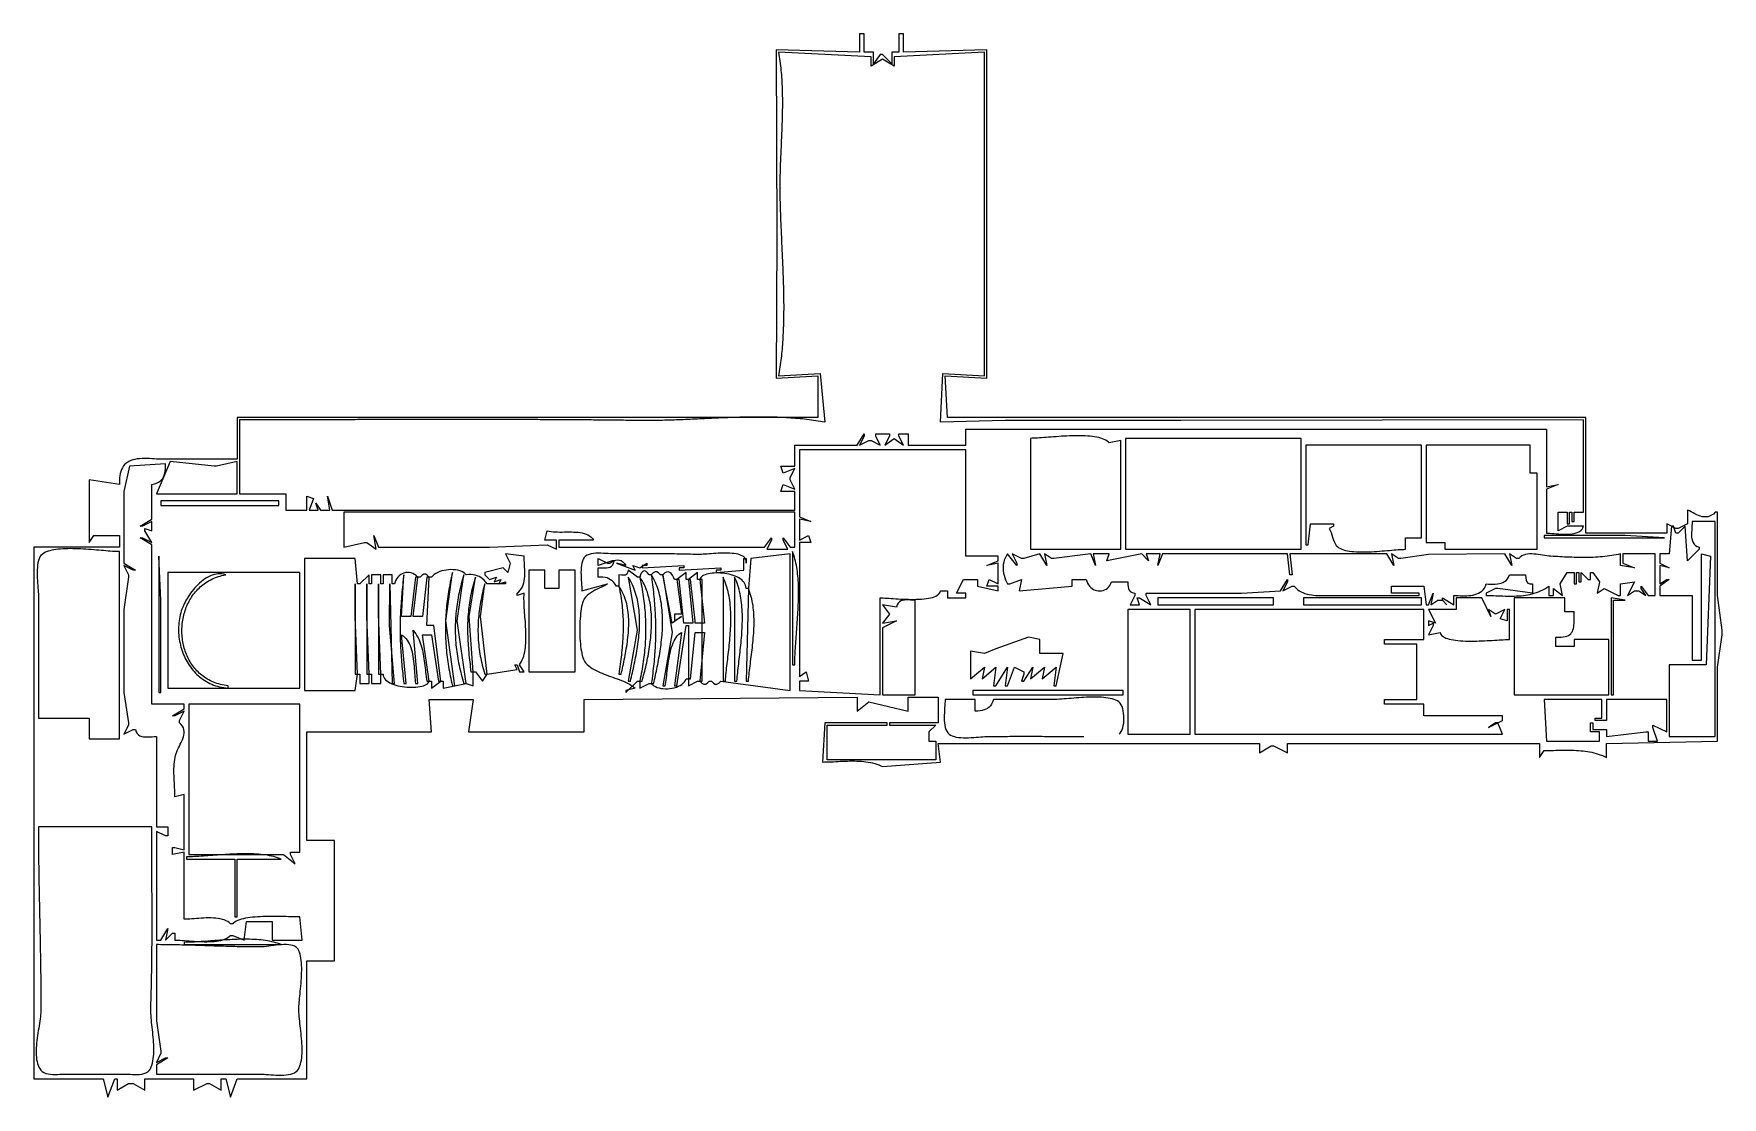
# Model space of a CAD drawing. Header units: metres. Extents: x 259 to 989, y 166 to 626.
import ezdxf

# ---------------------------------------------------------------- set-up
doc = ezdxf.new("R2010")
doc.units = ezdxf.units.M

msp = doc.modelspace()

# ---------------------------------------------------------------- linework, layer by layer
for p, q in [((616, 626), (616, 618)), ((618, 626), (616, 626)), ((618, 618), (618, 626)), ((635, 626), (633, 626)), ((633, 626), (633, 618)), ((635, 618), (635, 626)), ((616, 618), (580, 619)), ((580, 619), (580.321, 539)), ((581, 618), (581.1666, 617.0295)), ((621, 616), (581, 618)), ((581.1666, 617.0295), (581.3227, 616.0565)), ((581.3227, 616.0565), (581.4686, 615.081)), ((581.4686, 615.081), (581.6045, 614.103)), ((581.6045, 614.103), (581.7307, 613.1227)), ((622, 618), (618, 618)), ((621, 612), (621, 616)), ((626, 615), (621, 612)), ((622, 613), (622, 618)), ((625, 617), (622, 613)), ((626, 617), (625, 617)), ((630, 613), (626, 617)), ((631, 612), (626, 615)), ((633, 618), (630, 618)), ((630, 618), (630, 613)), ((670, 618), (631, 616)), ((631, 616), (631, 612)), ((671, 619), (635, 618)), ((670, 478), (670, 618)), ((671, 477), (671, 619)), ((581.7307, 613.1227), (581.8475, 612.1401)), ((581.8475, 612.1401), (581.9551, 611.1553)), ((581.9551, 611.1553), (582.0537, 610.1685)), ((582.0537, 610.1685), (582.1438, 609.1796)), ((582.1438, 609.1796), (582.2254, 608.1888)), ((582.2254, 608.1888), (582.299, 607.1961)), ((582.299, 607.1961), (582.3647, 606.2016)), ((582.3647, 606.2016), (582.4228, 605.2055)), ((582.4228, 605.2055), (582.4737, 604.2077)), ((582.4737, 604.2077), (582.5175, 603.2084)), ((582.5175, 603.2084), (582.5546, 602.2076)), ((582.5546, 602.2076), (582.5851, 601.2055)), ((582.5851, 601.2055), (582.6095, 600.2021)), ((582.6095, 600.2021), (582.6278, 599.1975)), ((582.6278, 599.1975), (582.6405, 598.1918)), ((582.6121, 592.1384), (582.5924, 591.1271)), ((582.6279, 593.1492), (582.6121, 592.1384)), ((582.6397, 594.1593), (582.6279, 593.1492)), ((582.6471, 595.1687), (582.6397, 594.1593)), ((582.6405, 598.1918), (582.6478, 597.185)), ((582.6499, 596.1773), (582.6471, 595.1687)), ((582.6478, 597.185), (582.6499, 596.1773)), ((582.3705, 584.0396), (582.3299, 583.0268)), ((582.4093, 585.0524), (582.3705, 584.0396)), ((582.4462, 586.0653), (582.4093, 585.0524)), ((582.481, 587.0781), (582.4462, 586.0653)), ((582.5132, 588.0908), (582.481, 587.0781)), ((582.5427, 589.1032), (582.5132, 588.0908)), ((582.5692, 590.1154), (582.5427, 589.1032)), ((582.5924, 591.1271), (582.5692, 590.1154)), ((582.0666, 576.9571), (582.0218, 575.9474)), ((582.1115, 577.9675), (582.0666, 576.9571)), ((582.1564, 578.9785), (582.1115, 577.9675)), ((582.201, 579.99), (582.1564, 578.9785)), ((582.2449, 581.002), (582.201, 579.99)), ((582.288, 582.0143), (582.2449, 581.002)), ((582.3299, 583.0268), (582.288, 582.0143)), ((581.7727, 569.9078), (581.7369, 568.9051)), ((581.8106, 570.9118), (581.7727, 569.9078)), ((581.8503, 571.9169), (581.8106, 570.9118)), ((581.8915, 572.9231), (581.8503, 571.9169)), ((581.9341, 573.9303), (581.8915, 572.9231)), ((581.9776, 574.9384), (581.9341, 573.9303)), ((582.0218, 575.9474), (581.9776, 574.9384)), ((581.5808, 562.9198), (581.567, 561.9281)), ((581.5985, 563.9132), (581.5808, 562.9198)), ((581.6199, 564.9085), (581.5985, 563.9132)), ((581.6447, 565.9054), (581.6199, 564.9085)), ((581.6726, 566.9038), (581.6447, 565.9054)), ((581.7035, 567.9038), (581.6726, 566.9038)), ((581.7369, 568.9051), (581.7035, 567.9038)), ((581.5525, 559.9506), (581.5522, 558.9648)), ((581.5522, 558.9648), (581.557, 557.9813)), ((581.5575, 560.9383), (581.5525, 559.9506)), ((581.557, 557.9813), (581.5671, 557)), ((581.567, 561.9281), (581.5575, 560.9383)), ((581.5671, 557), (581.5812, 556.0348)), ((581.5812, 556.0348), (581.5982, 555.0666)), ((581.5982, 555.0666), (581.6181, 554.0955)), ((581.6181, 554.0955), (581.6407, 553.1217)), ((581.6407, 553.1217), (581.6658, 552.145)), ((581.6658, 552.145), (581.6933, 551.1657)), ((581.6933, 551.1657), (581.7231, 550.1838)), ((581.7231, 550.1838), (581.755, 549.1995)), ((581.755, 549.1995), (581.789, 548.2127)), ((581.789, 548.2127), (581.8248, 547.2235)), ((581.8248, 547.2235), (581.8623, 546.2322)), ((581.8623, 546.2322), (581.9014, 545.2386)), ((581.9014, 545.2386), (581.942, 544.243)), ((581.942, 544.243), (581.9839, 543.2453)), ((581.9839, 543.2453), (582.027, 542.2457)), ((582.027, 542.2457), (582.0711, 541.2443)), ((582.0711, 541.2443), (582.1161, 540.2411)), ((582.1161, 540.2411), (582.1619, 539.2363)), ((580.321, 539), (580, 477)), ((582.1619, 539.2363), (582.2084, 538.2298)), ((582.2084, 538.2298), (582.2553, 537.2218)), ((582.2553, 537.2218), (582.3026, 536.2124)), ((582.3026, 536.2124), (582.3501, 535.2016)), ((582.3501, 535.2016), (582.3978, 534.1895)), ((582.3978, 534.1895), (582.4453, 533.1763)), ((582.4453, 533.1763), (582.4927, 532.1619)), ((582.4927, 532.1619), (582.5398, 531.1465)), ((582.5398, 531.1465), (582.5865, 530.1302)), ((582.5865, 530.1302), (582.6325, 529.113)), ((582.6325, 529.113), (582.6778, 528.095)), ((582.6778, 528.095), (582.7222, 527.0763)), ((582.7222, 527.0763), (582.7657, 526.057)), ((582.7657, 526.057), (582.808, 525.0372)), ((582.808, 525.0372), (582.849, 524.0169)), ((582.849, 524.0169), (582.8886, 522.9962)), ((582.8886, 522.9962), (582.9267, 521.9752)), ((582.9267, 521.9752), (582.9631, 520.954)), ((582.9631, 520.954), (582.9977, 519.9327)), ((582.9977, 519.9327), (583.0303, 518.9114)), ((583.0303, 518.9114), (583.0608, 517.89)), ((583.0608, 517.89), (583.0891, 516.8688)), ((583.0891, 516.8688), (583.115, 515.8478)), ((583.115, 515.8478), (583.1385, 514.827)), ((583.1385, 514.827), (583.1593, 513.8066)), ((583.1593, 513.8066), (583.1773, 512.7867)), ((583.1773, 512.7867), (583.1924, 511.7672)), ((583.1924, 511.7672), (583.2045, 510.7484)), ((583.2052, 504.6527), (583.1921, 503.6404)), ((583.2045, 510.7484), (583.2133, 509.7303)), ((583.2143, 505.6662), (583.2052, 504.6527)), ((583.2133, 509.7303), (583.2189, 508.7129)), ((583.2195, 506.6808), (583.2143, 505.6662)), ((583.2189, 508.7129), (583.221, 507.6964)), ((583.221, 507.6964), (583.2195, 506.6808)), ((582.9769, 496.5939), (582.9269, 495.594)), ((583.0219, 497.5957), (582.9769, 496.5939)), ((583.0618, 498.5993), (583.0219, 497.5957)), ((583.097, 499.6045), (583.0618, 498.5993)), ((583.1274, 500.6113), (583.097, 499.6045)), ((583.1534, 501.6196), (583.1274, 500.6113)), ((583.1749, 502.6293), (583.1534, 501.6196)), ((583.1921, 503.6404), (583.1749, 502.6293)), ((582.5122, 489.637), (582.4227, 488.6521)), ((582.5956, 490.6243), (582.5122, 489.637)), ((582.6732, 491.614), (582.5956, 490.6243)), ((582.7449, 492.6058), (582.6732, 491.614)), ((582.811, 493.5998), (582.7449, 492.6058)), ((582.8717, 494.5959), (582.811, 493.5998)), ((582.9269, 495.594), (582.8717, 494.5959)), ((581.6154, 481.8319), (581.4726, 480.8691)), ((581.751, 482.7977), (581.6154, 481.8319)), ((581.8797, 483.7665), (581.751, 482.7977)), ((582.0015, 484.7382), (581.8797, 483.7665)), ((582.1165, 485.7127), (582.0015, 484.7382)), ((582.225, 486.6899), (582.1165, 485.7127)), ((582.327, 487.6697), (582.225, 486.6899)), ((582.4227, 488.6521), (582.327, 487.6697)), ((580, 477), (598, 478)), ((581, 478), (599, 479)), ((581.165, 478.9531), (581, 478)), ((581.3225, 479.9095), (581.165, 478.9531)), ((581.4726, 480.8691), (581.3225, 479.9095)), ((598, 478), (598, 460)), ((599, 479), (601, 458)), ((651, 458), (652, 479)), ((652, 479), (670, 478)), ((654, 460), (653, 478)), ((653, 478), (671, 477)), ((598, 460), (347, 460)), ((347, 460), (347, 442)), ((559.1114, 459.928), (558.0929, 459.8891)), ((560.1299, 459.9652), (559.1114, 459.928)), ((561.1482, 460.0005), (560.1299, 459.9652)), ((562.1664, 460.0337), (561.1482, 460.0005)), ((563.1843, 460.0647), (562.1664, 460.0337)), ((564.2019, 460.0934), (563.1843, 460.0647)), ((565.2191, 460.1195), (564.2019, 460.0934)), ((566.2359, 460.1428), (565.2191, 460.1195)), ((567.2521, 460.1634), (566.2359, 460.1428)), ((568.2677, 460.1809), (567.2521, 460.1634)), ((569.2827, 460.1952), (568.2677, 460.1809)), ((570.2969, 460.2061), (569.2827, 460.1952)), ((571.3103, 460.2136), (570.2969, 460.2061)), ((572.3229, 460.2173), (571.3103, 460.2136)), ((573.3345, 460.2173), (572.3229, 460.2173)), ((574.3451, 460.2132), (573.3345, 460.2173)), ((575.3546, 460.2049), (574.3451, 460.2132)), ((576.363, 460.1924), (575.3546, 460.2049)), ((577.3702, 460.1753), (576.363, 460.1924)), ((578.3761, 460.1537), (577.3702, 460.1753)), ((579.3806, 460.1272), (578.3761, 460.1537)), ((580.3837, 460.0957), (579.3806, 460.1272)), ((581.3854, 460.0591), (580.3837, 460.0957)), ((582.3854, 460.0172), (581.3854, 460.0591)), ((583.3839, 459.9698), (582.3854, 460.0172)), ((584.3806, 459.9169), (583.3839, 459.9698)), ((585.3756, 459.8581), (584.3806, 459.9169)), ((930, 460), (654, 460)), ((930, 410), (930, 460)), ((348.999, 459), (348, 459)), ((348, 459), (348, 427)), ((349.9981, 459.0001), (348.999, 459)), ((350.9972, 459.0004), (349.9981, 459.0001)), ((351.9964, 459.0007), (350.9972, 459.0004)), ((352.9955, 459.0011), (351.9964, 459.0007)), ((353.9947, 459.0016), (352.9955, 459.0011)), ((354.9939, 459.0022), (353.9947, 459.0016)), ((355.9932, 459.0028), (354.9939, 459.0022)), ((356.9924, 459.0036), (355.9932, 459.0028)), ((357.9917, 459.0044), (356.9924, 459.0036)), ((358.991, 459.0053), (357.9917, 459.0044)), ((359.9903, 459.0063), (358.991, 459.0053)), ((360.9896, 459.0073), (359.9903, 459.0063)), ((361.989, 459.0084), (360.9896, 459.0073)), ((362.9883, 459.0096), (361.989, 459.0084)), ((363.9877, 459.0108), (362.9883, 459.0096)), ((364.9871, 459.0121), (363.9877, 459.0108)), ((365.9866, 459.0135), (364.9871, 459.0121)), ((366.986, 459.0149), (365.9866, 459.0135)), ((367.9855, 459.0164), (366.986, 459.0149)), ((368.985, 459.018), (367.9855, 459.0164)), ((369.9845, 459.0196), (368.985, 459.018)), ((370.984, 459.0212), (369.9845, 459.0196)), ((371.9835, 459.0229), (370.984, 459.0212)), ((372.9831, 459.0247), (371.9835, 459.0229)), ((373.9827, 459.0265), (372.9831, 459.0247)), ((374.9823, 459.0283), (373.9827, 459.0265)), ((375.9819, 459.0302), (374.9823, 459.0283)), ((376.9815, 459.0321), (375.9819, 459.0302)), ((377.9811, 459.034), (376.9815, 459.0321)), ((378.9808, 459.036), (377.9811, 459.034)), ((379.9805, 459.0381), (378.9808, 459.036)), ((380.9802, 459.0401), (379.9805, 459.0381)), ((381.9799, 459.0422), (380.9802, 459.0401)), ((382.9796, 459.0443), (381.9799, 459.0422)), ((383.9793, 459.0464), (382.9796, 459.0443)), ((384.9791, 459.0486), (383.9793, 459.0464)), ((385.9789, 459.0508), (384.9791, 459.0486)), ((386.9787, 459.053), (385.9789, 459.0508)), ((387.9785, 459.0552), (386.9787, 459.053)), ((388.9783, 459.0575), (387.9785, 459.0552)), ((389.9781, 459.0597), (388.9783, 459.0575)), ((390.9779, 459.062), (389.9781, 459.0597)), ((391.9778, 459.0643), (390.9779, 459.062)), ((392.9777, 459.0665), (391.9778, 459.0643)), ((393.9775, 459.0688), (392.9777, 459.0665)), ((394.9774, 459.0711), (393.9775, 459.0688)), ((395.9773, 459.0734), (394.9774, 459.0711)), ((396.9773, 459.0757), (395.9773, 459.0734)), ((397.9772, 459.078), (396.9773, 459.0757)), ((398.9771, 459.0803), (397.9772, 459.078)), ((399.9771, 459.0826), (398.9771, 459.0803)), ((400.9771, 459.0848), (399.9771, 459.0826)), ((401.9771, 459.0871), (400.9771, 459.0848)), ((402.9771, 459.0894), (401.9771, 459.0871)), ((403.9771, 459.0916), (402.9771, 459.0894)), ((404.9771, 459.0938), (403.9771, 459.0916)), ((405.9771, 459.096), (404.9771, 459.0938)), ((406.9771, 459.0982), (405.9771, 459.096)), ((407.9772, 459.1004), (406.9771, 459.0982)), ((408.9772, 459.1025), (407.9772, 459.1004)), ((409.9773, 459.1046), (408.9772, 459.1025)), ((410.9774, 459.1067), (409.9773, 459.1046)), ((411.9775, 459.1088), (410.9774, 459.1067)), ((412.9776, 459.1108), (411.9775, 459.1088)), ((413.9777, 459.1128), (412.9776, 459.1108)), ((414.9778, 459.1147), (413.9777, 459.1128)), ((415.9779, 459.1166), (414.9778, 459.1147)), ((416.9781, 459.1185), (415.9779, 459.1166)), ((417.9782, 459.1203), (416.9781, 459.1185)), ((418.9784, 459.1221), (417.9782, 459.1203)), ((419.9785, 459.1239), (418.9784, 459.1221)), ((420.9787, 459.1256), (419.9785, 459.1239)), ((421.9789, 459.1272), (420.9787, 459.1256)), ((422.979, 459.1288), (421.9789, 459.1272)), ((423.9792, 459.1303), (422.979, 459.1288)), ((424.9794, 459.1318), (423.9792, 459.1303)), ((425.9796, 459.1332), (424.9794, 459.1318)), ((426.9798, 459.1346), (425.9796, 459.1332)), ((427.9801, 459.1359), (426.9798, 459.1346)), ((428.9803, 459.1371), (427.9801, 459.1359)), ((429.9805, 459.1383), (428.9803, 459.1371)), ((430.9807, 459.1394), (429.9805, 459.1383)), ((431.981, 459.1404), (430.9807, 459.1394)), ((432.9812, 459.1414), (431.981, 459.1404)), ((433.9815, 459.1423), (432.9812, 459.1414)), ((434.9817, 459.1431), (433.9815, 459.1423)), ((435.982, 459.1438), (434.9817, 459.1431)), ((436.9823, 459.1445), (435.982, 459.1438)), ((437.9825, 459.1451), (436.9823, 459.1445)), ((438.9828, 459.1455), (437.9825, 459.1451)), ((439.9831, 459.1459), (438.9828, 459.1455)), ((440.9834, 459.1463), (439.9831, 459.1459)), ((441.9837, 459.1465), (440.9834, 459.1463)), ((442.9839, 459.1466), (441.9837, 459.1465)), ((443.9842, 459.1467), (442.9839, 459.1466)), ((444.9845, 459.1466), (443.9842, 459.1467)), ((445.9848, 459.1464), (444.9845, 459.1466)), ((446.9851, 459.1462), (445.9848, 459.1464)), ((447.9854, 459.1458), (446.9851, 459.1462)), ((448.9857, 459.1454), (447.9854, 459.1458)), ((449.986, 459.1448), (448.9857, 459.1454)), ((450.9863, 459.1441), (449.986, 459.1448)), ((451.9867, 459.1433), (450.9863, 459.1441)), ((452.987, 459.1424), (451.9867, 459.1433)), ((453.9873, 459.1414), (452.987, 459.1424)), ((454.9876, 459.1403), (453.9873, 459.1414)), ((455.9879, 459.1391), (454.9876, 459.1403)), ((456.9882, 459.1377), (455.9879, 459.1391)), ((457.9885, 459.1362), (456.9882, 459.1377)), ((458.9889, 459.1346), (457.9885, 459.1362)), ((459.9892, 459.1329), (458.9889, 459.1346)), ((460.9895, 459.131), (459.9892, 459.1329)), ((461.9898, 459.129), (460.9895, 459.131)), ((462.9901, 459.1269), (461.9898, 459.129)), ((463.9904, 459.1246), (462.9901, 459.1269)), ((464.9907, 459.1222), (463.9904, 459.1246)), ((465.991, 459.1197), (464.9907, 459.1222)), ((466.9913, 459.117), (465.991, 459.1197)), ((467.9917, 459.1142), (466.9913, 459.117)), ((468.992, 459.1112), (467.9917, 459.1142)), ((469.9923, 459.1081), (468.992, 459.1112)), ((470.9926, 459.1049), (469.9923, 459.1081)), ((471.9929, 459.1015), (470.9926, 459.1049)), ((472.9931, 459.0979), (471.9929, 459.1015)), ((473.9934, 459.0942), (472.9931, 459.0979)), ((474.9937, 459.0904), (473.9934, 459.0942)), ((475.994, 459.0863), (474.9937, 459.0904)), ((476.9943, 459.0822), (475.994, 459.0863)), ((477.9946, 459.0778), (476.9943, 459.0822)), ((478.9948, 459.0733), (477.9946, 459.0778)), ((479.9951, 459.0686), (478.9948, 459.0733)), ((480.9954, 459.0638), (479.9951, 459.0686)), ((481.9956, 459.0588), (480.9954, 459.0638)), ((482.9959, 459.0536), (481.9956, 459.0588)), ((483.9961, 459.0483), (482.9959, 459.0536)), ((484.9964, 459.0427), (483.9961, 459.0483)), ((485.9966, 459.037), (484.9964, 459.0427)), ((486.9969, 459.0311), (485.9966, 459.037)), ((487.9971, 459.0251), (486.9969, 459.0311)), ((488.9973, 459.0188), (487.9971, 459.0251)), ((489.9975, 459.0124), (488.9973, 459.0188)), ((490.9977, 459.0057), (489.9975, 459.0124)), ((491.9979, 458.9989), (490.9977, 459.0057)), ((492.9981, 458.9919), (491.9979, 458.9989)), ((493.9983, 458.9847), (492.9981, 458.9919)), ((494.9985, 458.9773), (493.9983, 458.9847)), ((495.9987, 458.9697), (494.9985, 458.9773)), ((496.9988, 458.9619), (495.9987, 458.9697)), ((497.999, 458.9539), (496.9988, 458.9619)), ((498.9991, 458.9457), (497.999, 458.9539)), ((499.9993, 458.9373), (498.9991, 458.9457)), ((500.9994, 458.9287), (499.9993, 458.9373)), ((501.9995, 458.9199), (500.9994, 458.9287)), ((502.9996, 458.9109), (501.9995, 458.9199)), ((503.9998, 458.9016), (502.9996, 458.9109)), ((504.9999, 458.8921), (503.9998, 458.9016)), ((505.9999, 458.8825), (504.9999, 458.8921)), ((507, 458.8726), (505.9999, 458.8825)), ((508.0001, 458.8624), (507, 458.8726)), ((509.0001, 458.8521), (508.0001, 458.8624)), ((510.0002, 458.8415), (509.0001, 458.8521)), ((511.0002, 458.8307), (510.0002, 458.8415)), ((512.0002, 458.8197), (511.0002, 458.8307)), ((513.0003, 458.8084), (512.0002, 458.8197)), ((514.0003, 458.7969), (513.0003, 458.8084)), ((515.0003, 458.7852), (514.0003, 458.7969)), ((516.0002, 458.7732), (515.0003, 458.7852)), ((517.0002, 458.761), (516.0002, 458.7732)), ((518.0002, 458.7486), (517.0002, 458.761)), ((519.0001, 458.7359), (518.0002, 458.7486)), ((520, 458.7229), (519.0001, 458.7359)), ((521, 458.7098), (520, 458.7229)), ((521.9721, 458.699), (521, 458.7098)), ((522.9467, 458.6925), (521.9721, 458.699)), ((523.9237, 458.6901), (522.9467, 458.6925)), ((524.9031, 458.6917), (523.9237, 458.6901)), ((525.8847, 458.697), (524.9031, 458.6917)), ((526.8686, 458.7059), (525.8847, 458.697)), ((527.8546, 458.7183), (526.8686, 458.7059)), ((528.8427, 458.7339), (527.8546, 458.7183)), ((529.8328, 458.7527), (528.8427, 458.7339)), ((530.8249, 458.7744), (529.8328, 458.7527)), ((531.8188, 458.799), (530.8249, 458.7744)), ((532.8145, 458.8261), (531.8188, 458.799)), ((533.812, 458.8558), (532.8145, 458.8261)), ((534.8111, 458.8877), (533.812, 458.8558)), ((535.8118, 458.9219), (534.8111, 458.8877)), ((536.8141, 458.958), (535.8118, 458.9219)), ((537.8178, 458.9959), (536.8141, 458.958)), ((538.8229, 459.0355), (537.8178, 458.9959)), ((539.8293, 459.0766), (538.8229, 459.0355)), ((540.8369, 459.119), (539.8293, 459.0766)), ((541.8458, 459.1627), (540.8369, 459.119)), ((542.8558, 459.2073), (541.8458, 459.1627)), ((543.8668, 459.2528), (542.8558, 459.2073)), ((544.8788, 459.299), (543.8668, 459.2528)), ((545.8917, 459.3457), (544.8788, 459.299)), ((546.9055, 459.3928), (545.8917, 459.3457)), ((547.92, 459.4401), (546.9055, 459.3928)), ((548.9353, 459.4875), (547.92, 459.4401)), ((549.9511, 459.5347), (548.9353, 459.4875)), ((550.9676, 459.5817), (549.9511, 459.5347)), ((551.9845, 459.6282), (550.9676, 459.5817)), ((553.0019, 459.6741), (551.9845, 459.6282)), ((554.0196, 459.7193), (553.0019, 459.6741)), ((555.0377, 459.7635), (554.0196, 459.7193)), ((556.0559, 459.8067), (555.0377, 459.7635)), ((557.0744, 459.8486), (556.0559, 459.8067)), ((558.0929, 459.8891), (557.0744, 459.8486)), ((586.3688, 459.7934), (585.3756, 459.8581)), ((587.3601, 459.7226), (586.3688, 459.7934)), ((588.3494, 459.6456), (587.3601, 459.7226)), ((589.3366, 459.5621), (588.3494, 459.6456)), ((590.3218, 459.472), (589.3366, 459.5621)), ((591.3048, 459.3752), (590.3218, 459.472)), ((592.2855, 459.2714), (591.3048, 459.3752)), ((593.2639, 459.1606), (592.2855, 459.2714)), ((594.24, 459.0426), (593.2639, 459.1606)), ((595.2136, 458.9171), (594.24, 459.0426)), ((596.1847, 458.7841), (595.2136, 458.9171)), ((597.1532, 458.6434), (596.1847, 458.7841)), ((598.119, 458.4947), (597.1532, 458.6434)), ((599.0821, 458.3381), (598.119, 458.4947)), ((600.0425, 458.1732), (599.0821, 458.3381)), ((601, 458), (600.0425, 458.1732)), ((615, 448), (618, 453)), ((618, 453), (618, 452)), ((623, 452), (623, 453)), ((623, 453), (629, 453)), ((629, 453), (629, 452)), ((633, 452), (633, 453)), ((633, 453), (637, 453)), ((637, 453), (637, 448)), ((679, 458.7099), (651, 458)), ((662, 448), (662, 455)), ((662, 455), (913, 455)), ((755, 458.7099), (679, 458.7099)), ((929, 459), (755, 458.7099)), ((913, 455), (913, 430)), ((929, 419), (929, 459)), ((588, 439), (588, 448)), ((588, 448), (615, 448)), ((590, 446), (590, 417)), ((662, 446), (590, 446)), ((618, 452), (616, 448)), ((616, 448), (620, 450)), ((620, 450), (621, 450)), ((621, 450), (625, 448)), ((625, 448), (623, 452)), ((629, 452), (627, 448)), ((627, 448), (631, 451)), ((631, 451), (635, 448)), ((635, 448), (633, 452)), ((637, 448), (662, 448)), ((662, 400), (662, 446)), ((690.6459, 451.0079), (690, 451)), ((690, 451), (690, 403)), ((691.3545, 451.0308), (690.6459, 451.0079)), ((692.1218, 451.0669), (691.3545, 451.0308)), ((692.9437, 451.1147), (692.1218, 451.0669)), ((693.8163, 451.1724), (692.9437, 451.1147)), ((694.7356, 451.2385), (693.8163, 451.1724)), ((695.6973, 451.3113), (694.7356, 451.2385)), ((696.6977, 451.3892), (695.6973, 451.3113)), ((697.7325, 451.4705), (696.6977, 451.3892)), ((698.7978, 451.5537), (697.7325, 451.4705)), ((699.8896, 451.637), (698.7978, 451.5537)), ((701.0038, 451.7189), (699.8896, 451.637)), ((702.1365, 451.7976), (701.0038, 451.7189)), ((703.2835, 451.8717), (702.1365, 451.7976)), ((704.4408, 451.9394), (703.2835, 451.8717)), ((705.6044, 451.9991), (704.4408, 451.9394)), ((706.7704, 452.0493), (705.6044, 451.9991)), ((707.9346, 452.0881), (706.7704, 452.0493)), ((709.093, 452.1141), (707.9346, 452.0881)), ((710.2417, 452.1255), (709.093, 452.1141)), ((711.3765, 452.1208), (710.2417, 452.1255)), ((712.4934, 452.0983), (711.3765, 452.1208)), ((713.5885, 452.0563), (712.4934, 452.0983)), ((714.6577, 451.9933), (713.5885, 452.0563)), ((715.6969, 451.9076), (714.6577, 451.9933)), ((716.7021, 451.7976), (715.6969, 451.9076)), ((717.6694, 451.6616), (716.7021, 451.7976)), ((718.5946, 451.498), (717.6694, 451.6616)), ((719.4738, 451.3052), (718.5946, 451.498)), ((720.3028, 451.0816), (719.4738, 451.3052)), ((721.0778, 450.8254), (720.3028, 451.0816)), ((721.7946, 450.5351), (721.0778, 450.8254)), ((722.4493, 450.2091), (721.7946, 450.5351)), ((723.0378, 449.8456), (722.4493, 450.2091)), ((723.556, 449.4431), (723.0378, 449.8456)), ((724, 449), (723.556, 449.4431)), ((729, 450), (724, 449)), ((729, 403), (729, 450)), ((731, 451), (731, 403)), ((807, 451), (731, 451)), ((807, 403), (807, 451)), ((809, 448), (809, 405)), ((859, 448), (809, 448)), ((859, 408), (859, 448)), ((861, 448), (861, 406)), ((906, 448), (861, 448)), ((906, 436), (906, 448)), ((297.3, 438.3114), (296.9031, 437.5036)), ((297.8015, 439.0689), (297.3, 438.3114)), ((298.4201, 439.7693), (297.8015, 439.0689)), ((300.3179, 438.9722), (298, 428)), ((299.1683, 440.4059), (298.4201, 439.7693)), ((300.0586, 440.9722), (299.1683, 440.4059)), ((300.9031, 441.3709), (300.0586, 440.9722)), ((316, 440), (300.3179, 438.9722)), ((301.8056, 441.683), (300.9031, 441.3709)), ((302.7575, 441.9178), (301.8056, 441.683)), ((303.75, 442.0842), (302.7575, 441.9178)), ((304.7744, 442.1914), (303.75, 442.0842)), ((305.8222, 442.2486), (304.7744, 442.1914)), ((306.8845, 442.2649), (305.8222, 442.2486)), ((307.9528, 442.2494), (306.8845, 442.2649)), ((309.0183, 442.2112), (307.9528, 442.2494)), ((310.0723, 442.1595), (309.0183, 442.2112)), ((311.1061, 442.1034), (310.0723, 442.1595)), ((312.1111, 442.052), (311.1061, 442.1034)), ((318, 441), (312, 427)), ((313.0786, 442.0145), (312.1111, 442.052)), ((314, 442), (313.0786, 442.0145)), ((347, 442), (314, 442)), ((315.9167, 437.8256), (315.9741, 438.8744)), ((315.9741, 438.8744), (316, 440)), ((337, 439), (318, 441)), ((338, 439), (337, 439)), ((347, 441), (338, 439)), ((347, 427), (347, 441)), ((583, 436), (582, 439)), ((582, 439), (588, 439)), ((588, 438), (583, 436)), ((586, 434), (588, 438)), ((296, 431), (283, 433)), ((283, 433), (283, 406)), ((296.0157, 431.9732), (296, 431)), ((296.0483, 432.9429), (296.0157, 431.9732)), ((296.1104, 433.9023), (296.0483, 432.9429)), ((296.2143, 434.8448), (296.1104, 433.9023)), ((296.3728, 435.7636), (296.2143, 434.8448)), ((296.5982, 436.6521), (296.3728, 435.7636)), ((296.9031, 437.5036), (296.5982, 436.6521)), ((310, 431), (311.1434, 431.2864)), ((310, 416), (310, 431)), ((311.1434, 431.2864), (312.1321, 431.6359)), ((312.1321, 431.6359), (312.9773, 432.0498)), ((312.9773, 432.0498), (313.6903, 432.5292)), ((313.6903, 432.5292), (314.2821, 433.0754)), ((314.2821, 433.0754), (314.7641, 433.6897)), ((314.7641, 433.6897), (315.1473, 434.3733)), ((315.1473, 434.3733), (315.4429, 435.1274)), ((315.4429, 435.1274), (315.6623, 435.9533)), ((315.6623, 435.9533), (315.8164, 436.8523)), ((315.8164, 436.8523), (315.9167, 437.8256)), ((582, 428), (583, 431)), ((583, 431), (588, 429)), ((586, 433), (586, 434)), ((588, 429), (586, 433)), ((909, 436), (906, 436)), ((909, 403), (909, 436)), ((913, 430), (918, 431)), ((918, 431), (913, 429)), ((298, 428), (298, 397)), ((312, 427), (347, 427)), ((314, 424), (314, 422)), ((365, 424), (314, 424)), ((348, 427), (368, 427)), ((365, 422), (365, 424)), ((368, 427), (368, 420)), ((377, 420), (377, 426)), ((377, 426), (380, 425)), ((380, 425), (378, 420)), ((387, 420), (386, 426)), ((386, 426), (388, 420)), ((588, 428), (582, 428)), ((588, 420), (588, 428)), ((913, 429), (913, 410)), ((314, 422), (365, 422)), ((368, 420), (377, 420)), ((378, 420), (382, 420)), ((382, 420), (381, 423)), ((381, 423), (383, 420)), ((383, 420), (387, 420)), ((388, 420), (454, 420)), ((393, 419), (393, 404)), ((588, 419), (393, 419)), ((454, 420), (588, 420)), ((588, 404), (588, 419)), ((590, 417), (595, 415)), ((918, 411), (918, 419)), ((918, 419), (922, 419)), ((922, 419), (922, 414)), ((923, 414), (923, 419)), ((923, 419), (924, 419)), ((924, 419), (924, 415)), ((925, 415), (925, 419)), ((925, 419), (929, 419)), ((974.8127, 419.5889), (974, 420)), ((974, 420), (974, 414)), ((975.6191, 419.1625), (974.8127, 419.5889)), ((976.4201, 418.7357), (975.6191, 419.1625)), ((977.2169, 418.3234), (976.4201, 418.7357)), ((978.0104, 417.9405), (977.2169, 418.3234)), ((978.8017, 417.6018), (978.0104, 417.9405)), ((979.592, 417.3222), (978.8017, 417.6018)), ((980.3821, 417.1166), (979.592, 417.3222)), ((981.1733, 416.9999), (980.3821, 417.1166)), ((981.9664, 416.987), (981.1733, 416.9999)), ((982.7627, 417.0927), (981.9664, 416.987)), ((983.5632, 417.332), (982.7627, 417.0927)), ((984.3688, 417.7197), (983.5632, 417.332)), ((985.1807, 418.2707), (984.3688, 417.7197)), ((986, 419), (985.1807, 418.2707)), ((987, 419), (986, 419)), ((987, 383), (987, 419)), ((283, 406), (285, 409)), ((285, 409), (296, 409)), ((296, 409), (296, 404)), ((305, 413), (310, 416)), ((306, 413), (305, 413)), ((310, 415), (306, 413)), ((307, 411), (307, 412)), ((307, 412), (310, 411)), ((310, 406), (307, 411)), ((310, 411), (310, 415)), ((407, 403), (406, 409)), ((406, 409), (408, 404)), ((480, 407), (481, 411)), ((481, 411), (481.8037, 410.8164)), ((481.8037, 410.8164), (482.653, 410.681)), ((482.653, 410.681), (483.5423, 410.587)), ((483.5423, 410.587), (484.4659, 410.5276)), ((484.4659, 410.5276), (485.4181, 410.4961)), ((485.4181, 410.4961), (486.3933, 410.4857)), ((486.3933, 410.4857), (487.3857, 410.4897)), ((487.3857, 410.4897), (488.3898, 410.5013)), ((488.3898, 410.5013), (489.3999, 410.5138)), ((489.3999, 410.5138), (490.4103, 410.5205)), ((490.4103, 410.5205), (491.4154, 410.5145)), ((491.4154, 410.5145), (492.4095, 410.4891)), ((492.4095, 410.4891), (493.3869, 410.4376)), ((493.3869, 410.4376), (494.342, 410.3532)), ((494.342, 410.3532), (495.2691, 410.2292)), ((495.2691, 410.2292), (496.1626, 410.0588)), ((496.1626, 410.0588), (497.0168, 409.8352)), ((497.0168, 409.8352), (497.8261, 409.5518)), ((497.8261, 409.5518), (498.5847, 409.2017)), ((498.5847, 409.2017), (499.2871, 408.7782)), ((595, 415), (590, 416)), ((590, 416), (590, 407)), ((590, 407), (594, 409)), ((594, 409), (595, 406)), ((810, 405), (811, 414)), ((811, 414), (821, 414)), ((821, 413), (819, 412)), ((819, 412), (819.5097, 411.1895)), ((819.5097, 411.1895), (819.9154, 410.2851)), ((819.9154, 410.2851), (820.2514, 409.3189)), ((820.2514, 409.3189), (820.5525, 408.3231)), ((821, 414), (821, 413)), ((912, 409), (912, 408)), ((947, 409), (912, 409)), ((913, 410), (913.7045, 409.985)), ((913.7045, 409.985), (914.4887, 409.9449)), ((914.4887, 409.9449), (915.3409, 409.8867)), ((915.3409, 409.8867), (916.2497, 409.8175)), ((916.2497, 409.8175), (917.2033, 409.7444)), ((917.2033, 409.7444), (918.1901, 409.6745)), ((922, 413), (918, 411)), ((918.1901, 409.6745), (919.1986, 409.6149)), ((919.1986, 409.6149), (920.2172, 409.5726)), ((920.2172, 409.5726), (921.2342, 409.5548)), ((921.2342, 409.5548), (922.2381, 409.5685)), ((922, 414), (923, 414)), ((923, 413), (922, 413)), ((922.2381, 409.5685), (923.2172, 409.6208)), ((929, 413), (923, 413)), ((923.2172, 409.6208), (924.1599, 409.7189)), ((924, 415), (925, 415)), ((924.1599, 409.7189), (925.0547, 409.8698)), ((925.0547, 409.8698), (925.8898, 410.0805)), ((925.8898, 410.0805), (926.6538, 410.3583)), ((926.6538, 410.3583), (927.335, 410.7101)), ((927.335, 410.7101), (927.9219, 411.1431)), ((927.9219, 411.1431), (928.4027, 411.6644)), ((928.4027, 411.6644), (928.7659, 412.2809)), ((928.7659, 412.2809), (929, 413)), ((965, 410), (930, 410)), ((964, 408), (947, 409)), ((969, 412), (965, 414)), ((965, 414), (965, 410)), ((967, 413), (966, 401)), ((968, 413), (967, 413)), ((969, 410), (968, 413)), ((970, 412), (969, 412)), ((970, 410), (969, 410)), ((974, 414), (970, 412)), ((973, 413), (970, 410)), ((974, 398), (973, 413)), ((975.7477, 410.3147), (975.7383, 409.3491)), ((975.7383, 409.3491), (975.7821, 408.4116)), ((975.7934, 411.2924), (975.7477, 410.3147)), ((975.8583, 412.266), (975.7934, 411.2924)), ((975.9257, 413.2192), (975.8583, 412.266)), ((975.9786, 414.136), (975.9257, 413.2192)), ((976, 415), (975.9786, 414.136)), ((986, 415), (976, 415)), ((986, 322), (986, 415)), ((296, 404), (259, 404)), ((259, 404), (259, 174)), ((263.76, 401.554), (263.1495, 401.2069)), ((264.4313, 401.8637), (263.76, 401.554)), ((265.1596, 402.1378), (264.4313, 401.8637)), ((265.9412, 402.378), (265.1596, 402.1378)), ((266.7726, 402.5857), (265.9412, 402.378)), ((267.65, 402.7628), (266.7726, 402.5857)), ((268.5698, 402.9108), (267.65, 402.7628)), ((269.5282, 403.0315), (268.5698, 402.9108)), ((270.5217, 403.1265), (269.5282, 403.0315)), ((271.5465, 403.1975), (270.5217, 403.1265)), ((272.599, 403.246), (271.5465, 403.1975)), ((273.6755, 403.2739), (272.599, 403.246)), ((274.7723, 403.2826), (273.6755, 403.2739)), ((275.8858, 403.274), (274.7723, 403.2826)), ((277.0122, 403.2496), (275.8858, 403.274)), ((278.148, 403.2111), (277.0122, 403.2496)), ((279.2895, 403.1602), (278.148, 403.2111)), ((280.4329, 403.0985), (279.2895, 403.1602)), ((281.5746, 403.0277), (280.4329, 403.0985)), ((282.7109, 402.9494), (281.5746, 403.0277)), ((283.8382, 402.8653), (282.7109, 402.9494)), ((284.9528, 402.7771), (283.8382, 402.8653)), ((286.051, 402.6865), (284.9528, 402.7771)), ((287.1291, 402.595), (286.051, 402.6865)), ((288.1836, 402.5043), (287.1291, 402.595)), ((289.2106, 402.4162), (288.1836, 402.5043)), ((290.2066, 402.3322), (289.2106, 402.4162)), ((291.1678, 402.254), (290.2066, 402.3322)), ((292.0906, 402.1833), (291.1678, 402.254)), ((292.9713, 402.1217), (292.0906, 402.1833)), ((293.8063, 402.0709), (292.9713, 402.1217)), ((294.5918, 402.0326), (293.8063, 402.0709)), ((295.3243, 402.0084), (294.5918, 402.0326)), ((296, 402), (295.3243, 402.0084)), ((296, 321), (296, 402)), ((310, 405), (305, 408)), ((305, 408), (306, 408)), ((306, 408), (310, 406)), ((310, 336), (310, 405)), ((393, 404), (402, 406)), ((402, 406), (403, 406)), ((403, 406), (407, 403)), ((408, 404), (456, 404)), ((456, 404), (481, 405)), ((485, 407), (480, 407)), ((481, 405), (485, 403)), ((485, 403), (485, 407)), ((501, 407), (486, 407)), ((486, 407), (486, 404)), ((486, 404), (575, 404)), ((499.2871, 408.7782), (499.9275, 408.2746)), ((499.9275, 408.2746), (500.5004, 407.6841)), ((500.5004, 407.6841), (501, 407)), ((575, 404), (578, 408)), ((578, 407), (576, 403)), ((576, 403), (585, 403)), ((578, 408), (578, 407)), ((583, 407), (583, 408)), ((583, 408), (586, 404)), ((585, 403), (583, 407)), ((586, 404), (588, 404)), ((587, 402), (587, 353)), ((587.3071, 401.2291), (587, 402)), ((595, 406), (590, 406)), ((590, 406), (590, 348)), ((690, 403), (729, 403)), ((731, 403), (807, 403)), ((809, 405), (810, 405)), ((820.5525, 408.3231), (820.8531, 407.3299)), ((820.8531, 407.3299), (821.1878, 406.3716)), ((821.1878, 406.3716), (821.5912, 405.4803)), ((821.5912, 405.4803), (822.0978, 404.6882)), ((822.0978, 404.6882), (822.7423, 404.0277)), ((822.7423, 404.0277), (823.2796, 403.6476)), ((823.2796, 403.6476), (823.8895, 403.3109)), ((823.8895, 403.3109), (824.5672, 403.0156)), ((824.5672, 403.0156), (825.3082, 402.7595)), ((825.3082, 402.7595), (826.1076, 402.5405)), ((826.1076, 402.5405), (826.9608, 402.3565)), ((826.9608, 402.3565), (827.863, 402.2055)), ((827.863, 402.2055), (828.8096, 402.0853)), ((828.8096, 402.0853), (829.7959, 401.9938)), ((829.7959, 401.9938), (830.8171, 401.9289)), ((830.8171, 401.9289), (831.8685, 401.8885)), ((831.8685, 401.8885), (832.9454, 401.8706)), ((832.9454, 401.8706), (834.0432, 401.873)), ((834.0432, 401.873), (835.1571, 401.8937)), ((835.1571, 401.8937), (836.2824, 401.9304)), ((836.2824, 401.9304), (837.4144, 401.9812)), ((837.4144, 401.9812), (838.5484, 402.044)), ((838.5484, 402.044), (839.6798, 402.1165)), ((839.6798, 402.1165), (840.8037, 402.1969)), ((840.8037, 402.1969), (841.9155, 402.2828)), ((841.9155, 402.2828), (843.0104, 402.3723)), ((843.0104, 402.3723), (844.0839, 402.4632)), ((844.0839, 402.4632), (845.1311, 402.5535)), ((845.1311, 402.5535), (846.1474, 402.641)), ((846.1474, 402.641), (847.128, 402.7236)), ((847.128, 402.7236), (848.0683, 402.7993)), ((848.0683, 402.7993), (848.9636, 402.8659)), ((848.9636, 402.8659), (849.8091, 402.9214)), ((849.8091, 402.9214), (850.6001, 402.9636)), ((850.6001, 402.9636), (851.332, 402.9905)), ((851.332, 402.9905), (852, 403)), ((852, 403), (852, 408)), ((852, 408), (859, 408)), ((861, 406), (869, 406)), ((869, 406), (869, 403)), ((869, 403), (909, 403)), ((912, 408), (964, 408)), ((979, 403), (974, 398)), ((975.7821, 408.4116), (975.896, 407.5186)), ((975.896, 407.5186), (976.0969, 406.6862)), ((976.0969, 406.6862), (976.4018, 405.9306)), ((976.4018, 405.9306), (976.8277, 405.268)), ((976.8277, 405.268), (977.3914, 404.7145)), ((977.3914, 404.7145), (978.1098, 404.2865)), ((978.1098, 404.2865), (979, 404)), ((979, 404), (979, 403)), ((260.5528, 395.1625), (260.4923, 394.0742)), ((260.6587, 396.2073), (260.5528, 395.1625)), ((260.8164, 397.1953), (260.6587, 396.2073)), ((261.0321, 398.1132), (260.8164, 397.1953)), ((261.3123, 398.9479), (261.0321, 398.1132)), ((261.6633, 399.6863), (261.3123, 398.9479)), ((262.0915, 400.315), (261.6633, 399.6863)), ((262.6033, 400.8209), (262.0915, 400.315)), ((263.1495, 401.2069), (262.6034, 400.8209)), ((298, 397), (303, 394)), ((302, 394), (298, 396)), ((298, 396), (300, 392)), ((313, 400), (313, 341)), ((314, 381), (313, 400)), ((398, 399), (376, 399)), ((376, 399), (376, 342)), ((399, 388), (398, 399)), ((439.3823, 394.2065), (438.3741, 394.1617)), ((440.3806, 394.184), (439.3823, 394.2065)), ((462, 395), (454, 393)), ((464, 393), (462, 395)), ((463, 401), (465, 397)), ((471, 400), (463, 401)), ((465, 397), (464, 393)), ((471.0138, 399.1108), (471, 400)), ((471.0501, 398.1871), (471.0138, 399.1108)), ((471.1005, 397.2355), (471.0501, 398.1871)), ((471.1568, 396.2623), (471.1005, 397.2355)), ((471.211, 395.2741), (471.1568, 396.2623)), ((471.2549, 394.2772), (471.211, 395.2741)), ((471.2802, 393.2783), (471.2549, 394.2772)), ((495.6685, 395.1219), (495.6038, 394.0733)), ((495.7897, 396.1253), (495.6685, 395.1219)), ((495.9767, 397.0691), (495.7897, 396.1253)), ((496.2391, 397.9385), (495.9767, 397.0691)), ((496.5862, 398.7192), (496.2391, 397.9385)), ((497.0277, 399.3966), (496.5862, 398.7192)), ((497.6019, 399.9657), (497.0277, 399.3966)), ((498.3089, 400.4155), (497.6019, 399.9657)), ((499.1291, 400.7582), (498.3089, 400.4155)), ((500.0426, 401.0063), (499.1291, 400.7582)), ((501.0301, 401.172), (500.0426, 401.0063)), ((502.0717, 401.2679), (501.0301, 401.172)), ((503.1479, 401.3061), (502.0717, 401.2679)), ((503, 396), (503, 399)), ((503, 399), (507, 397)), ((509, 398), (503, 396)), ((503, 391), (503, 395)), ((503, 395), (503.9916, 394.9836)), ((504.239, 401.2991), (503.1479, 401.3061)), ((503.9916, 394.9836), (504.9427, 394.9552)), ((505.3254, 401.2592), (504.239, 401.2991)), ((504.9427, 394.9552), (505.8444, 394.9456)), ((506.3875, 401.1989), (505.3254, 401.2592)), ((505.8444, 394.9456), (506.6873, 394.9858)), ((507.4057, 401.1304), (506.3875, 401.1989)), ((506.6873, 394.9858), (507.4623, 395.1065)), ((507, 397), (508, 397)), ((508.3602, 401.0662), (507.4057, 401.1304)), ((507.4623, 395.1065), (508.1604, 395.3387)), ((508, 397), (508.9292, 397.6283)), ((508.1604, 395.3387), (508.7723, 395.7132)), ((509.2315, 401.0186), (508.3602, 401.0662)), ((508.7723, 395.7132), (509.289, 396.261)), ((508.9292, 397.6283), (509.8099, 398.0863)), ((510, 398), (509, 398)), ((510, 401), (509.2315, 401.0186)), ((509.289, 396.261), (509.7012, 397.013)), ((509.7012, 397.013), (510, 398)), ((509.8099, 398.0863), (510.6467, 398.3679)), ((510.9992, 401.0003), (510, 401)), ((510.6467, 398.3679), (511.4441, 398.4668)), ((511.9986, 401.0013), (510.9992, 401.0003)), ((515, 396), (511, 397)), ((511, 397), (519, 394)), ((511.4441, 398.4668), (512.2067, 398.3765)), ((512.9982, 401.003), (511.9986, 401.0013)), ((512.2067, 398.3765), (512.939, 398.091)), ((512.939, 398.091), (513.6456, 397.6039)), ((513.9978, 401.0053), (512.9982, 401.003)), ((513.6456, 397.6039), (514.3311, 396.909)), ((514.9976, 401.0079), (513.9978, 401.0053)), ((514.3311, 396.909), (515, 396)), ((515.9974, 401.0109), (514.9976, 401.0079)), ((516.9974, 401.0141), (515.9974, 401.0109)), ((517.9974, 401.0174), (516.9974, 401.0141)), ((518.9975, 401.0207), (517.9974, 401.0174)), ((519, 394), (518, 396)), ((518, 396), (521, 395)), ((519.9977, 401.024), (518.9975, 401.0207)), ((520.9979, 401.0271), (519.9977, 401.024)), ((521.9982, 401.0299), (520.9979, 401.0271)), ((521, 395), (524, 397)), ((522.9985, 401.0322), (521.9982, 401.0299)), ((524, 396), (522, 396)), ((522, 396), (522, 395)), ((522, 395), (540, 396)), ((523.9988, 401.0341), (522.9985, 401.0322)), ((524.9992, 401.0354), (523.9988, 401.0341)), ((524, 397), (524, 396)), ((525.9996, 401.0361), (524.9992, 401.0354)), ((527, 401.0359), (525.9996, 401.0361)), ((528.0004, 401.0348), (527, 401.0359)), ((529.0009, 401.0327), (528.0004, 401.0348)), ((530.0013, 401.0295), (529.0009, 401.0327)), ((531.0016, 401.0251), (530.0013, 401.0295)), ((532.002, 401.0194), (531.0016, 401.0251)), ((533.0023, 401.0123), (532.002, 401.0194)), ((534.0026, 401.0037), (533.0023, 401.0123)), ((535.0029, 400.9934), (534.0026, 401.0037)), ((536.003, 400.9815), (535.0029, 400.9934)), ((537.0031, 400.9677), (536.003, 400.9815)), ((538.0032, 400.952), (537.0031, 400.9677)), ((540, 395), (538, 395)), ((538, 395), (538, 394)), ((538, 394), (556, 395)), ((539.0031, 400.9343), (538.0032, 400.952)), ((540.003, 400.9145), (539.0031, 400.9343)), ((540, 396), (540, 395)), ((541.0028, 400.8925), (540.003, 400.9145)), ((542.0025, 400.8681), (541.0028, 400.8925)), ((543.002, 400.8413), (542.0025, 400.8681)), ((544.0015, 400.8119), (543.002, 400.8413)), ((545.0008, 400.78), (544.0015, 400.8119)), ((546, 400.7453), (545.0008, 400.78)), ((546.4877, 400.7408), (546, 400.7453)), ((547.0638, 400.7572), (546.4877, 400.7408)), ((547.7203, 400.7912), (547.0638, 400.7572)), ((548.4492, 400.8393), (547.7203, 400.7912)), ((549.2426, 400.8984), (548.4492, 400.8393)), ((550.0926, 400.965), (549.2426, 400.8984)), ((550.9912, 401.036), (550.0926, 400.965)), ((551.9305, 401.108), (550.9912, 401.036)), ((552.9026, 401.1777), (551.9305, 401.108)), ((553.8994, 401.2417), (552.9026, 401.1777)), ((554.9132, 401.2969), (553.8994, 401.2417)), ((555.9359, 401.3398), (554.9132, 401.2969)), ((556.9597, 401.3673), (555.9359, 401.3398)), ((556, 395), (556, 394)), ((557.9765, 401.3759), (556.9597, 401.3673)), ((558.9784, 401.3624), (557.9765, 401.3759)), ((559.9576, 401.3234), (558.9784, 401.3624)), ((560.9059, 401.2557), (559.9576, 401.3234)), ((561.8157, 401.156), (560.9059, 401.2557)), ((562.6788, 401.021), (561.8157, 401.156)), ((563.4873, 400.8473), (562.6788, 401.021)), ((564.2334, 400.6316), (563.4873, 400.8473)), ((564.909, 400.3707), (564.2334, 400.6316)), ((565.5063, 400.0613), (564.909, 400.3707)), ((566.0173, 399.7), (565.5063, 400.0613)), ((566, 394), (566, 399)), ((566, 399), (567, 399)), ((566.4341, 399.2835), (566.0173, 399.7)), ((566.7486, 398.8086), (566.4341, 399.2835)), ((566.9531, 398.2719), (566.7486, 398.8086)), ((567.0395, 397.6701), (566.9531, 398.2719)), ((567, 399), (567, 397)), ((567, 397), (567.0395, 397.6701)), ((569, 399), (568, 386)), ((586, 401), (569, 399)), ((586, 342), (586, 401)), ((587.5918, 400.4354), (587.3071, 401.2291)), ((587.8547, 399.6196), (587.5918, 400.4354)), ((588.0966, 398.7828), (587.8547, 399.6196)), ((588.318, 397.9258), (588.0966, 398.7828)), ((588.5198, 397.0495), (588.318, 397.9258)), ((588.7024, 396.1548), (588.5198, 397.0495)), ((588.8667, 395.2426), (588.7024, 396.1548)), ((589.0132, 394.3138), (588.8667, 395.2426)), ((589.1426, 393.3693), (589.0132, 394.3138)), ((676, 400), (662, 400)), ((671, 396), (676, 398)), ((676, 397), (671, 396)), ((676, 398), (676, 400)), ((676, 388), (676, 397)), ((678.0748, 395.5132), (678.0689, 394.5756)), ((678.0689, 394.5756), (678.1419, 393.6349)), ((678.1637, 396.4463), (678.0748, 395.5132)), ((678.3397, 397.3737), (678.1637, 396.4463)), ((678.6072, 398.2941), (678.3397, 397.3737)), ((678.9703, 399.2062), (678.6072, 398.2941)), ((679.4331, 400.1086), (678.9703, 399.2062)), ((680, 401), (679.4331, 400.1086)), ((684, 396), (680, 401)), ((686, 399), (682, 401)), ((682, 401), (684, 397)), ((684, 397), (684, 396)), ((687, 399), (686, 399)), ((694, 401), (687, 399)), ((697, 396), (694, 401)), ((699, 399), (696, 401)), ((696, 401), (697, 396)), ((700, 399), (699, 399)), ((716, 401), (700, 399)), ((718, 396), (716, 401)), ((724, 401), (717, 401)), ((717, 401), (718, 396)), ((738, 401), (723, 398)), ((723, 398), (724, 401)), ((741, 398), (738, 401)), ((741, 401), (740, 401)), ((740, 401), (741, 398)), ((746, 401), (741, 401)), ((747, 401), (745, 396)), ((745, 396), (746, 401)), ((801, 401), (747, 401)), ((802, 392), (801, 401)), ((844, 401), (802, 401)), ((802, 401), (803, 392)), ((847, 396), (844, 401)), ((849, 399), (846, 401)), ((846, 401), (847, 396)), ((850, 399), (849, 399)), ((862, 400.804), (850, 399)), ((895, 401), (862, 400.804)), ((898, 396), (895, 401)), ((900, 399), (897, 401)), ((897, 401), (898, 396)), ((901, 399), (900, 399)), ((901.6571, 399.64), (901, 399)), ((902.3746, 400.1399), (901.6571, 399.64)), ((903.1455, 400.5132), (902.3746, 400.1399)), ((903.9628, 400.7737), (903.1455, 400.5132)), ((904.8195, 400.9349), (903.9628, 400.7737)), ((905.7084, 401.0105), (904.8195, 400.9349)), ((906.6225, 401.0141), (905.7084, 401.0105)), ((907.5549, 400.9594), (906.6225, 401.0141)), ((908.4984, 400.86), (907.5549, 400.9594)), ((909.4461, 400.7296), (908.4984, 400.86)), ((910.3908, 400.5818), (909.4461, 400.7296)), ((911.3256, 400.4302), (910.3908, 400.5818)), ((912.2434, 400.2886), (911.3256, 400.4302)), ((913.1372, 400.1704), (912.2434, 400.2886)), ((914, 400.0895), (913.1372, 400.1704)), ((914.949, 400.0249), (914, 400.0895)), ((915.9096, 399.9609), (914.949, 400.0249)), ((916.8811, 399.8979), (915.9096, 399.9609)), ((917.8625, 399.8366), (916.8811, 399.8979)), ((918.853, 399.7775), (917.8625, 399.8366)), ((919.8517, 399.7214), (918.853, 399.7775)), ((920.8578, 399.6687), (919.8517, 399.7214)), ((921.8705, 399.62), (920.8578, 399.6687)), ((922.8888, 399.5761), (921.8705, 399.62)), ((923.912, 399.5374), (922.8888, 399.5761)), ((924.9391, 399.5045), (923.912, 399.5374)), ((925.9693, 399.4782), (924.9391, 399.5045)), ((927.0018, 399.4588), (925.9693, 399.4782)), ((928.0357, 399.4472), (927.0018, 399.4588)), ((929.0702, 399.4438), (928.0357, 399.4472)), ((930.1043, 399.4492), (929.0702, 399.4438)), ((931.1373, 399.4641), (930.1043, 399.4492)), ((932.1683, 399.4891), (931.1373, 399.4641)), ((933.1964, 399.5246), (932.1683, 399.4891)), ((934.2208, 399.5715), (933.1964, 399.5246)), ((935.2407, 399.6302), (934.2208, 399.5715)), ((936.2551, 399.7013), (935.2407, 399.6302)), ((937.2632, 399.7854), (936.2551, 399.7013)), ((938.2643, 399.8832), (937.2632, 399.7854)), ((939.2573, 399.9953), (938.2643, 399.8832)), ((940.2415, 400.1222), (939.2573, 399.9953)), ((941.216, 400.2645), (940.2415, 400.1222)), ((942.1799, 400.4228), (941.216, 400.2645)), ((943.1325, 400.5977), (942.1799, 400.4228)), ((944.0728, 400.7899), (943.1325, 400.5977)), ((945, 401), (944.0728, 400.7899)), ((945, 396), (945, 401)), ((951, 395), (945, 396)), ((960, 401), (946, 401)), ((946, 401), (946, 397)), ((946, 397), (951, 395)), ((960, 383), (960, 401)), ((966, 401), (962, 401)), ((962, 401), (962, 397)), ((962, 397), (966, 395)), ((966, 395), (962, 396)), ((962, 396), (962, 388)), ((980, 355), (980, 401)), ((980, 401), (984, 400)), ((984, 400), (982, 353)), ((260.4923, 394.0742), (260.4707, 392.9554)), ((260.4707, 392.9554), (260.4818, 391.8195)), ((260.4818, 391.8195), (260.5192, 390.6795)), ((260.5192, 390.6795), (260.5765, 389.5488)), ((260.5765, 389.5488), (260.6474, 388.4405)), ((260.6474, 388.4405), (260.7254, 387.3678)), ((260.7254, 387.3678), (260.8042, 386.3439)), ((300, 391), (298, 377)), ((300, 392), (300, 391)), ((303, 394), (302, 394)), ((317, 393), (317, 343)), ((374, 393), (317, 393)), ((329.3249, 387.0265), (328.6609, 386.3024)), ((330.0123, 387.7253), (329.3249, 387.0265)), ((330.7216, 388.394), (330.0123, 387.7253)), ((331.451, 389.0282), (330.7216, 388.394)), ((331.0025, 386.7197), (331.5522, 387.1967)), ((332.1988, 389.623), (331.451, 389.0282)), ((331.5522, 387.1967), (332.1203, 387.6567)), ((332.1203, 387.6567), (332.7067, 388.0993)), ((332.9634, 390.1739), (332.1988, 389.623)), ((332.7067, 388.0993), (333.3114, 388.5237)), ((333.7431, 390.6762), (332.9634, 390.1739)), ((333.3114, 388.5237), (333.9346, 388.9295)), ((334.5361, 391.1252), (333.7431, 390.6762)), ((333.9346, 388.9295), (334.576, 389.3161)), ((335.3409, 391.5163), (334.5361, 391.1252)), ((334.576, 389.3161), (335.2359, 389.6829)), ((335.2359, 389.6829), (335.914, 390.0293)), ((336.1558, 391.8448), (335.3409, 391.5163)), ((335.914, 390.0293), (336.6106, 390.3549)), ((336.979, 392.106), (336.1558, 391.8448)), ((336.6106, 390.3549), (337.3254, 390.6589)), ((337.8089, 392.2953), (336.979, 392.106)), ((337.3254, 390.6589), (338.0587, 390.9408)), ((338.6438, 392.408), (337.8089, 392.2953)), ((338.0587, 390.9408), (338.8102, 391.2002)), ((339.4821, 392.4395), (338.6438, 392.408)), ((338.8102, 391.2002), (339.5801, 391.4363)), ((340.3219, 392.3851), (339.4821, 392.4395)), ((339.5801, 391.4363), (340.3684, 391.6487)), ((341.1618, 392.2401), (340.3219, 392.3851)), ((340.3684, 391.6487), (341.175, 391.8368)), ((342, 392), (341.1618, 392.2401)), ((341.175, 391.8368), (342, 392)), ((374, 343), (374, 393)), ((398, 388), (398, 349)), ((398.0146, 374), (398, 388)), ((400, 388), (399, 388)), ((404, 392), (400, 388)), ((403, 388), (403, 349)), ((403.0146, 374), (403, 388)), ((404, 388), (404, 392)), ((405, 388), (404, 388)), ((409, 392), (405, 392)), ((405, 392), (405, 388)), ((408, 388), (408, 349)), ((408.0116, 375.0038), (408, 388)), ((409, 388), (409, 392)), ((410, 388), (409, 388)), ((414, 392), (410, 392)), ((410, 392), (410, 388)), ((412.7454, 370), (413, 388)), ((413, 388), (414, 345)), ((414, 388), (414, 392)), ((415, 388), (414, 388)), ((415.2115, 388.8635), (415, 388)), ((415.5289, 389.6585), (415.2115, 388.8635)), ((415.9412, 390.3804), (415.5289, 389.6585)), ((416.4375, 391.0244), (415.9412, 390.3804)), ((417.0071, 391.5861), (416.4375, 391.0244)), ((417.6391, 392.0607), (417.0071, 391.5861)), ((418.3226, 392.4436), (417.6391, 392.0607)), ((418, 374), (419, 392)), ((419.0467, 392.7302), (418.3226, 392.4436)), ((418.4977, 387.741), (418.3867, 386.6999)), ((418.6145, 388.7911), (418.4977, 387.741)), ((418.7371, 389.8507), (418.6145, 388.7911)), ((418.8656, 390.9201), (418.7371, 389.8507)), ((419, 392), (418.8656, 390.9201)), ((419.8006, 392.9159), (419.0467, 392.7302)), ((420.5734, 392.996), (419.8006, 392.9159)), ((421.3543, 392.9659), (420.5734, 392.996)), ((422.1324, 392.8209), (421.3543, 392.9659)), ((424, 391), (422, 374)), ((422.8969, 392.5565), (422.1324, 392.8209)), ((423.6369, 392.1679), (422.8969, 392.5565)), ((423, 374), (425, 391)), ((424.3415, 391.6506), (423.6369, 392.1679)), ((425, 391), (424, 391)), ((425, 391), (424.3415, 391.6506)), ((426, 391), (425, 391)), ((426.864, 391.8701), (426, 391)), ((427.632, 392.3052), (426.864, 391.8701)), ((429, 391), (427, 374)), ((428.3679, 392.3052), (427.632, 392.3052)), ((429.1359, 391.8701), (428.3679, 392.3052)), ((429, 370), (430, 391)), ((430, 391), (429, 391)), ((430, 391), (429.1359, 391.8701)), ((431, 391), (430, 391)), ((431.5122, 391.5765), (431, 391)), ((432.1316, 392.1006), (431.5122, 391.5765)), ((432.8451, 392.5706), (432.1316, 392.1006)), ((433.6396, 392.9849), (432.8451, 392.5706)), ((434.5023, 393.3417), (433.6396, 392.9849)), ((435.4201, 393.6395), (434.5023, 393.3417)), ((436.38, 393.8765), (435.4201, 393.6395)), ((437.369, 394.0511), (436.38, 393.8765)), ((437.0895, 372), (440, 393)), ((438.3741, 394.1617), (437.369, 394.0511)), ((438.8827, 387.6945), (438.6897, 386.6601)), ((439.0858, 388.7372), (438.8827, 387.6945)), ((439.2991, 389.7887), (439.0858, 388.7372)), ((439.5226, 390.8493), (439.2991, 389.7887)), ((439.7562, 391.9196), (439.5226, 390.8493)), ((440, 393), (439.7562, 391.9196)), ((441.356, 394.0924), (440.3806, 394.184)), ((442.2956, 393.9301), (441.356, 394.0924)), ((442.0895, 372), (445, 392)), ((443.1862, 393.6954), (442.2956, 393.9301)), ((444.015, 393.3868), (443.1862, 393.6954)), ((443.5865, 387.0763), (443.3433, 386.094)), ((443.8429, 388.0594), (443.5865, 387.0763)), ((444.1124, 389.0432), (443.8429, 388.0594)), ((444.7688, 393.0024), (444.015, 393.3868)), ((444.3951, 390.0279), (444.1124, 389.0432)), ((444.691, 391.0135), (444.3951, 390.0279)), ((445, 392), (444.691, 391.0135)), ((445.4348, 392.5407), (444.7688, 393.0024)), ((446, 392), (445.4348, 392.5407)), ((447.0437, 392.086), (446, 392)), ((448.0375, 392.0914), (447.0437, 392.086)), ((447.1705, 374), (450, 391)), ((448.9829, 392.013), (448.0375, 392.0914)), ((449.0776, 387.8904), (448.8061, 386.8683)), ((449.8816, 391.8478), (448.9829, 392.013)), ((449.3668, 388.9195), (449.0776, 387.8904)), ((449.6742, 389.9559), (449.3668, 388.9195)), ((450, 391), (449.6742, 389.9559)), ((450.7351, 391.5925), (449.8816, 391.8478)), ((451.5452, 391.2443), (450.7351, 391.5925)), ((452.3133, 390.7999), (451.5452, 391.2443)), ((452.0903, 374), (454, 388)), ((453.0413, 390.2564), (452.3133, 390.7999)), ((453.7306, 389.6106), (453.0413, 390.2564)), ((453.7286, 387.0156), (453.4695, 386.0325)), ((454, 388), (453.7286, 387.0156)), ((454.383, 388.8595), (453.7306, 389.6106)), ((454, 393), (454, 392)), ((454, 392), (456, 390)), ((455, 388), (454.383, 388.8595)), ((463, 388), (455, 388)), ((456, 390), (459, 391)), ((459, 391), (458, 389)), ((458, 389), (461, 390)), ((461, 390), (460, 388)), ((460, 388), (463, 389)), ((463, 389), (463, 388)), ((470.2528, 386.7695), (470.5858, 387.6022)), ((470.5858, 387.6022), (470.8432, 388.478)), ((470.8432, 388.478), (471.033, 389.3905)), ((471.033, 389.3905), (471.1634, 390.3333)), ((471.1634, 390.3333), (471.2427, 391.2998)), ((471.2427, 391.2998), (471.2789, 392.2836)), ((471.2789, 392.2836), (471.2802, 393.2783)), ((473, 394), (473, 350)), ((480, 394), (473, 394)), ((480, 386), (480, 394)), ((493, 394), (486, 394)), ((486, 394), (486, 386)), ((493, 350), (493, 394)), ((495.6038, 394.0733), (495.5861, 392.994)), ((495.5861, 392.994), (495.6058, 391.8985)), ((495.6058, 391.8985), (495.6537, 390.8015)), ((495.6537, 390.8015), (495.7201, 389.7175)), ((495.7201, 389.7175), (495.7956, 388.6609)), ((495.7956, 388.6609), (495.8708, 387.6463)), ((495.8708, 387.6463), (495.9363, 386.6883)), ((496, 385), (507, 388)), ((504.0909, 391.0175), (503, 391)), ((505.0948, 390.9629), (504.0909, 391.0175)), ((505.3296, 387.1182), (504.4212, 386.6799)), ((506.0198, 390.8283), (505.0948, 390.9629)), ((506.1947, 387.5559), (505.3296, 387.1182)), ((506.8746, 390.606), (506.0198, 390.8283)), ((507, 388), (506.1947, 387.5559)), ((507.6676, 390.2884), (506.8746, 390.606)), ((508.4071, 389.8677), (507.6676, 390.2884)), ((509.1017, 389.3362), (508.4071, 389.8677)), ((509.7597, 388.6862), (509.1017, 389.3362)), ((510.3896, 387.91), (509.7597, 388.6862)), ((511, 387), (510.3896, 387.91)), ((512, 387), (511, 387)), ((513.16, 391.8291), (512, 392)), ((512, 392), (512, 387)), ((512, 387), (512.2197, 385.9036)), ((512.5232, 386.2269), (512, 387)), ((514.0945, 391.7512), (513.16, 391.8291)), ((514.8247, 391.8477), (514.0945, 391.7512)), ((515.3716, 392.2002), (514.8247, 391.8477)), ((515.7564, 392.8904), (515.3716, 392.2002)), ((516, 394), (515.7564, 392.8904)), ((520, 391), (516, 394)), ((516, 391), (519.946, 368)), ((516.5104, 390.1567), (516, 391)), ((516.9887, 389.3035), (516.5104, 390.1567)), ((517.4357, 388.4407), (516.9887, 389.3035)), ((517.8521, 387.5686), (517.4357, 388.4407)), ((518.2386, 386.6877), (517.8521, 387.5686)), ((521, 391), (520, 391)), ((521.2821, 391.971), (521, 391)), ((521, 391), (521.2214, 389.9091)), ((521.5149, 390.2444), (521, 391)), ((521.2214, 389.9091), (521.4328, 388.8306)), ((521.6607, 392.7403), (521.2821, 391.971)), ((521.4328, 388.8306), (521.6341, 387.7638)), ((521.9983, 389.4683), (521.5149, 390.2444)), ((521.6341, 387.7638), (521.8253, 386.7084)), ((522.1186, 393.2878), (521.6607, 392.7403)), ((522.451, 388.6725), (521.9983, 389.4683)), ((522.6387, 393.5935), (522.1186, 393.2878)), ((522.8736, 387.8578), (522.451, 388.6725)), ((523.204, 393.6376), (522.6387, 393.5935)), ((523.2668, 387.0251), (522.8736, 387.8578)), ((523.7973, 393.4), (523.204, 393.6376)), ((523.6312, 386.1751), (523.2668, 387.0251)), ((524.4017, 392.8608), (523.7973, 393.4)), ((525, 392), (524.4017, 392.8608)), ((526, 392), (525, 392)), ((526.864, 392.8701), (526, 392)), ((526, 392), (526.1462, 390.8994)), ((526.4795, 391.1843), (526, 392)), ((526.1462, 390.8994), (526.2866, 389.812)), ((526.2866, 389.812), (526.4212, 388.7372)), ((526.4212, 388.7372), (526.5499, 387.6743)), ((526.9303, 390.3553), (526.4795, 391.1843)), ((526.5499, 387.6743), (526.6727, 386.6227)), ((527.632, 393.3052), (526.864, 392.8701)), ((527.3531, 389.5136), (526.9303, 390.3553)), ((527.7485, 388.6596), (527.3531, 389.5136)), ((528.3679, 393.3052), (527.632, 393.3052)), ((528.1171, 387.7939), (527.7485, 388.6596)), ((528.4595, 386.917), (528.1171, 387.7939)), ((529.1359, 392.8701), (528.3679, 393.3052)), ((528.7764, 386.0294), (528.4595, 386.917)), ((530, 392), (529.1359, 392.8701)), ((531, 392), (530, 392)), ((531.7922, 392.7648), (531, 392)), ((531, 392), (535, 367)), ((535, 371), (531, 392)), ((532.5661, 393.1554), (531.7922, 392.7648)), ((533.3069, 393.2139), (532.5661, 393.1554)), ((533.9998, 392.9825), (533.3069, 393.2139)), ((534.6303, 392.5032), (533.9998, 392.9825)), ((535.1836, 391.8183), (534.6303, 392.5032)), ((535.645, 390.9698), (535.1836, 391.8183)), ((536, 390), (535.645, 390.9698)), ((537, 390), (536, 390)), ((541, 393), (537, 390)), ((538, 390), (537, 390)), ((537, 390), (539, 375)), ((540, 371), (538, 390)), ((541, 390), (541, 393)), ((542, 390), (541, 390)), ((546, 393), (542, 390)), ((543, 390), (542, 390)), ((542, 390), (544, 371)), ((545, 372), (543, 390)), ((546, 390), (546, 393)), ((547, 390), (546, 390)), ((547.1494, 390.4177), (547, 390)), ((548, 390), (547, 390)), ((547, 390), (549, 371)), ((547.4031, 390.8029), (547.1494, 390.4177)), ((547.7537, 391.1551), (547.4031, 390.8029)), ((548.1938, 391.4739), (547.7537, 391.1551)), ((548, 346), (548, 390)), ((548.716, 391.759), (548.1938, 391.4739)), ((549.313, 392.0099), (548.716, 391.759)), ((549.9774, 392.2263), (549.313, 392.0099)), ((550.7018, 392.4077), (549.9774, 392.2263)), ((551.479, 392.5536), (550.7018, 392.4077)), ((552.3014, 392.6639), (551.479, 392.5536)), ((553.1618, 392.7379), (552.3014, 392.6639)), ((554.0528, 392.7753), (553.1618, 392.7379)), ((556, 394), (554, 394)), ((554, 394), (554, 393)), ((554, 393), (566, 394)), ((554.967, 392.7758), (554.0528, 392.7753)), ((555.8971, 392.7389), (554.967, 392.7758)), ((556.8357, 392.6641), (555.8971, 392.7389)), ((557.7754, 392.5512), (556.8357, 392.6641)), ((557, 391), (557, 346)), ((557.3962, 390.1377), (557, 391)), ((557.7636, 389.2619), (557.3962, 390.1377)), ((558.1027, 388.3733), (557.7636, 389.2619)), ((558.7089, 392.3997), (557.7754, 392.5512)), ((558.4146, 387.4723), (558.1027, 388.3733)), ((558.7001, 386.5596), (558.4146, 387.4723)), ((559.6288, 392.2092), (558.7089, 392.3997)), ((560.5277, 391.9793), (559.6288, 392.2092)), ((561.3984, 391.7095), (560.5277, 391.9793)), ((562.2333, 391.3996), (561.3984, 391.7095)), ((562, 391), (562, 346)), ((562.3941, 390.1421), (562, 391)), ((563.0252, 391.049), (562.2333, 391.3996)), ((562.7594, 389.2703), (562.3941, 390.1421)), ((563.0967, 388.385), (562.7594, 389.2703)), ((563.7667, 390.6574), (563.0252, 391.049)), ((563.4069, 387.4869), (563.0967, 388.385)), ((563.6909, 386.5765), (563.4069, 387.4869)), ((564.4504, 390.2245), (563.7667, 390.6574)), ((565.0689, 389.7496), (564.4504, 390.2245)), ((565.615, 389.2326), (565.0689, 389.7496)), ((566.0812, 388.6729), (565.615, 389.2326)), ((566.4601, 388.0702), (566.0812, 388.6729)), ((566.7445, 387.4241), (566.4601, 388.0702)), ((566.9269, 386.7342), (566.7445, 387.4241)), ((589.2557, 392.4099), (589.1426, 393.3693)), ((589.353, 391.4367), (589.2557, 392.4099)), ((589.4352, 390.4504), (589.353, 391.4367)), ((589.5031, 389.452), (589.4352, 390.4504)), ((589.5572, 388.4424), (589.5031, 389.452)), ((589.5983, 387.4224), (589.5572, 388.4424)), ((589.627, 386.393), (589.5983, 387.4224)), ((658, 384), (661, 390)), ((661, 390), (667, 390)), ((667, 390), (667, 387)), ((667, 387), (676, 385)), ((671, 387), (672, 390)), ((676, 387), (671, 387)), ((672, 390), (676, 388)), ((676, 385), (676, 387)), ((678.1419, 393.6349), (678.2895, 392.6925)), ((678.2895, 392.6925), (678.5075, 391.7496)), ((678.5075, 391.7496), (678.7917, 390.8076)), ((678.7917, 390.8076), (679.138, 389.8678)), ((679.138, 389.8678), (679.5421, 388.9315)), ((679.5421, 388.9315), (680, 388)), ((680, 388), (681, 388)), ((681, 388), (686, 390)), ((686, 390), (685, 385)), ((685, 385), (708, 387)), ((708, 387), (708, 390)), ((708, 390), (714, 390)), ((714, 390), (714.2394, 389.152)), ((714.2394, 389.152), (714.5662, 388.3768)), ((714.5662, 388.3768), (714.971, 387.6765)), ((714.971, 387.6765), (715.445, 387.0527)), ((715.445, 387.0527), (715.9788, 386.5074)), ((723.7528, 386.7562), (724.2389, 387.3992)), ((724.2389, 387.3992), (724.6576, 388.1465)), ((724.6576, 388.1465), (725, 389)), ((725, 389), (732, 389)), ((732, 389), (732.0261, 387.8148)), ((732.0261, 387.8148), (732.0886, 386.8141)), ((798, 385), (801, 390)), ((801, 389), (799, 385)), ((799, 385), (803, 387)), ((801, 390), (801, 389)), ((803, 392), (802, 392)), ((803, 387), (804, 387)), ((804, 387), (804.6514, 386.282)), ((846, 384), (846, 387)), ((846, 387), (860, 387)), ((860, 387), (861, 379)), ((886.1643, 386.2309), (886.6221, 387.0536)), ((886.6221, 387.0536), (887, 388)), ((887, 388), (887.9973, 387.991)), ((887.9973, 387.991), (888.9795, 387.9736)), ((888.9795, 387.9736), (889.9403, 387.9644)), ((889.9403, 387.9644), (890.8735, 387.9803)), ((890.8735, 387.9803), (891.7728, 388.0378)), ((891.7728, 388.0378), (892.632, 388.1537)), ((892.632, 388.1537), (893.4449, 388.3446)), ((893.4449, 388.3446), (894.2052, 388.6272)), ((894.2052, 388.6272), (894.9067, 389.0182)), ((894.9067, 389.0182), (895.5432, 389.5343)), ((895.5432, 389.5343), (896.1084, 390.1922)), ((896.1084, 390.1922), (896.596, 391.0085)), ((896.596, 391.0085), (897, 392)), ((897, 392), (904, 392)), ((904, 392), (904.0986, 390.7111)), ((904.0986, 390.7111), (904.2428, 389.6925)), ((904.2428, 389.6925), (904.5186, 388.928)), ((904.5186, 388.928), (905.0126, 388.4018)), ((905.0126, 388.4018), (905.8109, 388.0977)), ((905.8109, 388.0977), (907, 388)), ((907, 388), (907, 384)), ((913.1341, 386.419), (914, 387)), ((914, 387), (914, 383)), ((919, 388), (922, 393)), ((920, 383), (919, 388)), ((922, 393), (925, 393)), ((925, 393), (925, 388)), ((925, 388), (926, 388)), ((926, 388), (926, 393)), ((926, 393), (927, 393)), ((927, 393), (927, 389)), ((927, 389), (928, 389)), ((928, 389), (928, 393)), ((928, 393), (931, 390)), ((931, 390), (932, 390)), ((932, 390), (932, 393)), ((932, 393), (933, 393)), ((933, 393), (936, 389)), ((936, 389), (935, 384)), ((945, 388), (951, 389)), ((945, 383), (945, 388)), ((951, 389), (948, 383)), ((954, 386), (954, 387)), ((954, 387), (957, 383)), ((962, 388), (965, 390)), ((966, 390), (962, 387)), ((962, 387), (962, 383)), ((965, 390), (966, 390)), ((260.8042, 386.3439), (260.8776, 385.382)), ((260.8776, 385.382), (260.939, 384.4954)), ((260.939, 384.4954), (260.9821, 383.6972)), ((260.9821, 383.6972), (261.0007, 383.0007)), ((261.0007, 383.0007), (261.0068, 382.0034)), ((261.0068, 382.0034), (261.0125, 381.0059)), ((261.0125, 381.0059), (261.0177, 380.0082)), ((261.0177, 380.0082), (261.0224, 379.0103)), ((314, 341), (314, 381)), ((324.3959, 380.1579), (324.0189, 379.4157)), ((324.8116, 380.9167), (324.3959, 380.1579)), ((325.2642, 381.6875), (324.8116, 380.9167)), ((325.752, 382.4655), (325.2642, 381.6875)), ((325.527, 379.2336), (325.838, 379.8794)), ((326.2734, 383.2463), (325.752, 382.4655)), ((325.838, 379.8794), (326.1674, 380.5157)), ((326.1674, 380.5157), (326.5151, 381.1418)), ((326.8266, 384.025), (326.2734, 383.2463)), ((326.5151, 381.1418), (326.8812, 381.7571)), ((327.4101, 384.797), (326.8266, 384.025)), ((326.8812, 381.7571), (327.2657, 382.3612)), ((327.2657, 382.3612), (327.6685, 382.9534)), ((328.0221, 385.5577), (327.4101, 384.797)), ((327.6685, 382.9534), (328.0897, 383.5333)), ((328.6609, 386.3024), (328.0221, 385.5577)), ((328.0897, 383.5333), (328.5293, 384.1001)), ((328.5293, 384.1001), (328.9872, 384.6534)), ((328.9872, 384.6534), (329.4635, 385.1925)), ((329.4635, 385.1925), (329.9581, 385.717)), ((329.9581, 385.717), (330.4711, 386.2262)), ((330.4711, 386.2262), (331.0025, 386.7197)), ((417.7737, 379.6248), (417.7095, 378.639)), ((417.8438, 380.6159), (417.7737, 379.6248)), ((417.9197, 381.6128), (417.8438, 380.6159)), ((418.0014, 382.616), (417.9197, 381.6128)), ((418.089, 383.6258), (418.0014, 382.616)), ((418.1824, 384.6427), (418.089, 383.6258)), ((418.2816, 385.6673), (418.1824, 384.6427)), ((418.3867, 386.6999), (418.2816, 385.6673)), ((437.6232, 379.6167), (437.5115, 378.6336)), ((437.7451, 380.6047), (437.6232, 379.6167)), ((437.8771, 381.5981), (437.7451, 380.6047)), ((438.0193, 382.5973), (437.8771, 381.5981)), ((438.1717, 383.6026), (438.0193, 382.5973)), ((438.3342, 384.6146), (438.1717, 383.6026)), ((438.5069, 385.6336), (438.3342, 384.6146)), ((438.6897, 386.6601), (438.5069, 385.6336)), ((442.1602, 380.2136), (442.0091, 379.2354)), ((442.3245, 381.1922), (442.1602, 380.2136)), ((442.502, 382.1714), (442.3245, 381.1922)), ((442.6926, 383.1511), (442.502, 382.1714)), ((442.8963, 384.1314), (442.6926, 383.1511)), ((443.1132, 385.1124), (442.8963, 384.1314)), ((443.3433, 386.094), (443.1132, 385.1124)), ((447.3729, 379.87), (447.2306, 378.8876)), ((447.5301, 380.8559), (447.3729, 379.87)), ((447.7025, 381.8457), (447.5301, 380.8559)), ((447.8906, 382.8399), (447.7025, 381.8457)), ((448.0946, 383.8388), (447.8906, 382.8399)), ((448.315, 384.8429), (448.0946, 383.8388)), ((448.552, 385.8525), (448.315, 384.8429)), ((448.8061, 386.8683), (448.552, 385.8525)), ((452.1797, 380.1585), (452.0101, 379.1829)), ((452.3624, 381.135), (452.1797, 380.1585)), ((452.5583, 382.1124), (452.3624, 381.135)), ((452.767, 383.0908), (452.5583, 382.1124)), ((452.9885, 384.0702), (452.767, 383.0908)), ((453.2227, 385.0508), (452.9885, 384.0702)), ((453.4695, 386.0325), (453.2227, 385.0508)), ((468, 384), (468.7176, 384.5952)), ((471, 384), (468, 383)), ((468, 383), (468, 384)), ((468.7176, 384.5952), (469.3268, 385.2596)), ((469.3268, 385.2596), (469.8358, 385.9865)), ((469.8358, 385.9865), (470.2528, 386.7695)), ((470.9338, 381.4426), (470.935, 382.323)), ((470.9504, 380.5372), (470.9338, 381.4426)), ((470.935, 382.323), (470.9563, 383.1762)), ((470.9826, 379.6087), (470.9504, 380.5372)), ((470.9563, 383.1762), (471, 384)), ((471.0282, 378.6595), (470.9826, 379.6087)), ((486, 386), (480, 386)), ((495.9363, 386.6883), (495.9824, 385.8013)), ((495.9824, 385.8013), (496, 385)), ((496.2822, 379.8445), (496.0709, 379.0693)), ((496.5122, 380.5314), (496.2822, 379.8445)), ((496.7608, 381.1223), (496.5122, 380.5314)), ((497.0277, 381.6095), (496.7608, 381.1223)), ((497.5812, 382.3533), (497.0277, 381.6095)), ((498.2404, 383.0364), (497.5812, 382.3533)), ((498.9886, 383.6654), (498.2404, 383.0364)), ((499.8093, 384.2471), (498.9886, 383.6654)), ((500.6859, 384.7882), (499.8093, 384.2471)), ((501.6019, 385.2953), (500.6859, 384.7882)), ((502.5409, 385.7752), (501.6019, 385.2953)), ((503.4861, 386.2345), (502.5409, 385.7752)), ((504.4212, 386.6799), (503.4861, 386.2345)), ((512.2197, 385.9036), (512.4237, 384.8228)), ((512.4237, 384.8228), (512.6121, 383.7565)), ((513.0066, 385.4343), (512.5232, 386.2269)), ((512.6121, 383.7565), (512.7853, 382.704)), ((512.7853, 382.704), (512.9437, 381.6643)), ((512.9437, 381.6643), (513.0875, 380.6367)), ((513.4512, 384.623), (513.0066, 385.4343)), ((513.0875, 380.6367), (513.2172, 379.6203)), ((513.2172, 379.6203), (513.333, 378.6142)), ((513.8582, 383.7941), (513.4512, 384.623)), ((514.2287, 382.9483), (513.8582, 383.7941)), ((514.564, 382.0867), (514.2287, 382.9483)), ((514.8651, 381.2101), (514.564, 382.0867)), ((515.1332, 380.3194), (514.8651, 381.2101)), ((515.3694, 379.4155), (515.1332, 380.3194)), ((518.596, 385.7984), (518.2386, 386.6877)), ((518.9249, 384.901), (518.596, 385.7984)), ((519.2262, 383.996), (518.9249, 384.901)), ((519.5005, 383.0837), (519.2262, 383.996)), ((519.7486, 382.1645), (519.5005, 383.0837)), ((519.9712, 381.2388), (519.7486, 382.1645)), ((520.169, 380.3071), (519.9712, 381.2388)), ((520.3429, 379.3696), (520.169, 380.3071)), ((521.8253, 386.7084), (522.0065, 385.6635)), ((522.0065, 385.6635), (522.1776, 384.6288)), ((522.1776, 384.6288), (522.3386, 383.6035)), ((522.3386, 383.6035), (522.4896, 382.5872)), ((522.4896, 382.5872), (522.6305, 381.5792)), ((522.6305, 381.5792), (522.7613, 380.579)), ((522.7613, 380.579), (522.8821, 379.586)), ((523.9676, 385.3087), (523.6312, 386.1751)), ((524.2766, 384.4268), (523.9676, 385.3087)), ((524.5589, 383.5302), (524.2766, 384.4268)), ((524.8152, 382.6197), (524.5589, 383.5302)), ((525.0461, 381.6962), (524.8152, 382.6197)), ((525.2524, 380.7605), (525.0461, 381.6962)), ((525.4347, 379.8134), (525.2524, 380.7605)), ((525.5937, 378.8557), (525.4347, 379.8134)), ((526.6727, 386.6227), (526.7895, 385.582)), ((526.7895, 385.582), (526.9004, 384.5515)), ((526.9004, 384.5515), (527.0053, 383.5306)), ((527.0053, 383.5306), (527.104, 382.5188)), ((527.104, 382.5188), (527.1967, 381.5154)), ((527.1967, 381.5154), (527.2833, 380.5199)), ((527.2833, 380.5199), (527.3637, 379.5316)), ((529.0683, 385.1316), (528.7764, 386.0294)), ((529.3358, 384.2241), (529.0683, 385.1316)), ((529.5797, 383.3074), (529.3358, 384.2241)), ((529.8005, 382.382), (529.5797, 383.3074)), ((529.9988, 381.4485), (529.8005, 382.382)), ((530.1752, 380.5074), (529.9988, 381.4485)), ((530.3305, 379.5592), (530.1752, 380.5074)), ((558.9599, 385.6356), (558.7001, 386.5596)), ((559.1949, 384.7011), (558.9599, 385.6356)), ((559.406, 383.7564), (559.1949, 384.7011)), ((559.5941, 382.8023), (559.406, 383.7564)), ((559.7598, 381.8392), (559.5941, 382.8023)), ((559.9042, 380.8678), (559.7598, 381.8392)), ((560.028, 379.8886), (559.9042, 380.8678)), ((560.1321, 378.9021), (560.028, 379.8886)), ((563.9493, 385.6544), (563.6909, 386.5765)), ((564.1832, 384.7213), (563.9493, 385.6544)), ((564.3933, 383.7777), (564.1832, 384.7213)), ((564.5804, 382.8243), (564.3933, 383.7777)), ((564.7454, 381.8615), (564.5804, 382.8243)), ((564.8891, 380.89), (564.7454, 381.8615)), ((565.0124, 379.9104), (564.8891, 380.89)), ((565.116, 378.9233), (565.0124, 379.9104)), ((567, 386), (566.9269, 386.7342)), ((568, 386), (567, 386)), ((568, 386), (567, 346)), ((568.3449, 385.1331), (568, 386)), ((568.6591, 384.2517), (568.3449, 385.1331)), ((568.9437, 383.3565), (568.6591, 384.2517)), ((569.1996, 382.4481), (568.9437, 383.3565)), ((569.4279, 381.5274), (569.1996, 382.4481)), ((569.6297, 380.5949), (569.4279, 381.5274)), ((569.806, 379.6513), (569.6297, 380.5949)), ((569.9577, 378.6975), (569.806, 379.6513)), ((589.5372, 378.9985), (589.5765, 380.0688)), ((589.5765, 380.0688), (589.6081, 381.136)), ((589.6081, 381.136), (589.6313, 382.1991)), ((589.644, 385.3551), (589.627, 386.393)), ((589.6313, 382.1991), (589.6454, 383.2572)), ((589.6499, 384.3095), (589.644, 385.3551)), ((589.6454, 383.2572), (589.6499, 384.3095)), ((625, 340), (625, 382)), ((625, 382), (625.5793, 381.9913)), ((625.5793, 381.9913), (626.2455, 381.9669)), ((626.2455, 381.9669), (626.9913, 381.9293)), ((626.9913, 381.9293), (627.8096, 381.881)), ((627.8096, 381.881), (628.6932, 381.8245)), ((628.6932, 381.8245), (629.6349, 381.7622)), ((629.6349, 381.7622), (630.6275, 381.6966)), ((630.6275, 381.6966), (631.6639, 381.6303)), ((631.6639, 381.6303), (632.7369, 381.5656)), ((632.7243, 379.7173), (632.2997, 378.9685)), ((633.2605, 380.2731), (632.7243, 379.7173)), ((632.7369, 381.5656), (633.8392, 381.5051)), ((633.8953, 380.6629), (633.2605, 380.2731)), ((633.8392, 381.5051), (634.9638, 381.4513)), ((634.6157, 380.9136), (633.8953, 380.6629)), ((635.4084, 381.0519), (634.6157, 380.9136)), ((634.9638, 381.4513), (636.1034, 381.4067)), ((636.2605, 381.1049), (635.4084, 381.0519)), ((636.1034, 381.4067), (637.2508, 381.3736)), ((637.1588, 381.0993), (636.2605, 381.1049)), ((638.0902, 381.062), (637.1588, 381.0993)), ((637.2508, 381.3736), (638.3989, 381.3547)), ((639.0416, 381.0199), (638.0902, 381.062)), ((638.3989, 381.3547), (639.5405, 381.3524)), ((640, 381), (639.0416, 381.0199)), ((639.5405, 381.3524), (640.6684, 381.3692)), ((640, 340), (640, 381)), ((640.6684, 381.3692), (641.7754, 381.4076)), ((641.7754, 381.4076), (642.8544, 381.47)), ((642.8544, 381.47), (643.8981, 381.559)), ((643.8981, 381.559), (644.8994, 381.677)), ((644.8994, 381.677), (645.8511, 381.8265)), ((645.8511, 381.8265), (646.7461, 382.01)), ((646.7461, 382.01), (647.577, 382.23)), ((647.577, 382.23), (648.3369, 382.4889)), ((648.3369, 382.4889), (649.0184, 382.7893)), ((649.0184, 382.7893), (649.6144, 383.1336)), ((649.6144, 383.1336), (650.1178, 383.5244)), ((650.1178, 383.5244), (650.5213, 383.964)), ((650.5213, 383.964), (650.8177, 384.455)), ((650.8177, 384.455), (651, 385)), ((651, 385), (654, 385)), ((654, 385), (654, 382)), ((654, 382), (662, 382)), ((662, 384), (658, 384)), ((662, 382), (662, 384)), ((715.9788, 386.5074), (716.5636, 386.0424)), ((716.5636, 386.0424), (717.1901, 385.6595)), ((717.1901, 385.6595), (717.8493, 385.3607)), ((717.8493, 385.3607), (718.5321, 385.1477)), ((718.5321, 385.1477), (719.2293, 385.0223)), ((719.2293, 385.0223), (719.9321, 384.9866)), ((719.9321, 384.9866), (720.6311, 385.0422)), ((720.6311, 385.0422), (721.3173, 385.1911)), ((721.3173, 385.1911), (721.9817, 385.4351)), ((721.9817, 385.4351), (722.6152, 385.7761)), ((722.6152, 385.7761), (723.2086, 386.2158)), ((723.2086, 386.2158), (723.7528, 386.7562)), ((732.0886, 386.8141), (732.2461, 385.9813)), ((732.2461, 385.9813), (732.5573, 385.3001)), ((732.5573, 385.3001), (733.0809, 384.7537)), ((735, 383), (733, 379)), ((733.0809, 384.7537), (733.8755, 384.3259)), ((733.8755, 384.3259), (735, 384)), ((735, 384), (735, 383)), ((737, 379), (736, 382)), ((736, 382), (737, 382)), ((737, 382), (742, 379)), ((740, 384), (781.196, 384.0309)), ((740, 383), (740, 384)), ((742, 379), (740, 383)), ((745, 382), (745, 379)), ((795, 382), (745, 382)), ((781.196, 384.0309), (798, 385)), ((795, 379), (795, 382)), ((804.6514, 386.282), (805.356, 385.655)), ((805.356, 385.655), (806.1088, 385.1128)), ((806.1088, 385.1128), (806.9051, 384.6493)), ((806.9051, 384.6493), (807.7399, 384.2584)), ((807.7399, 384.2584), (808.6085, 383.934)), ((808, 382), (808, 379)), ((859, 382), (808, 382)), ((808.6085, 383.934), (809.5059, 383.6699)), ((809.5059, 383.6699), (810.4274, 383.46)), ((810.4274, 383.46), (811.368, 383.2981)), ((811.368, 383.2981), (812.3228, 383.1783)), ((812.3228, 383.1783), (813.2872, 383.0943)), ((813.2872, 383.0943), (814.2561, 383.04)), ((814.2561, 383.04), (815.2248, 383.0093)), ((815.2248, 383.0093), (816.1884, 382.9961)), ((816.1884, 382.9961), (817.142, 382.9942)), ((817.142, 382.9942), (818.0808, 382.9975)), ((818.0808, 382.9975), (819, 383)), ((819, 383), (858, 383)), ((858, 384), (846, 384)), ((858, 383), (858, 384)), ((859, 379), (859, 382)), ((862, 379), (864, 384)), ((864, 384), (863, 379)), ((863, 379), (866, 381)), ((866, 381), (867, 381)), ((867, 381), (868, 381)), ((868, 381), (868, 382)), ((868, 382), (873, 379)), ((868, 381), (870, 379)), ((870, 379), (868, 381)), ((873, 379), (873, 383)), ((873, 383), (873.898, 382.9915)), ((873.898, 382.9915), (874.8149, 382.9717)), ((874, 382), (874, 377)), ((885, 382), (874, 382)), ((874.8149, 382.9717), (875.7443, 382.9491)), ((875.7443, 382.9491), (876.6801, 382.932)), ((876.6801, 382.932), (877.6161, 382.9289)), ((877.6161, 382.9289), (878.5462, 382.9482)), ((878.5462, 382.9482), (879.4642, 382.9985)), ((879.4642, 382.9985), (880.364, 383.088)), ((880.364, 383.088), (881.2393, 383.2252)), ((881.2393, 383.2252), (882.084, 383.4186)), ((882.084, 383.4186), (882.892, 383.6766)), ((882.892, 383.6766), (883.657, 384.0077)), ((883.657, 384.0077), (884.3729, 384.4202)), ((884.3729, 384.4202), (885.0335, 384.9226)), ((889, 374), (885, 382)), ((885.0335, 384.9226), (885.6327, 385.5233)), ((885.6327, 385.5233), (886.1643, 386.2309)), ((891, 386), (887, 384)), ((887, 384), (887, 383)), ((887, 383), (888.023, 382.9939)), ((888.023, 382.9939), (889.0446, 382.9775)), ((889.0446, 382.9775), (890.0645, 382.9532)), ((890.0645, 382.9532), (891.0822, 382.9234)), ((892, 386), (891, 386)), ((891.0822, 382.9234), (892.0976, 382.8906)), ((907, 384), (892, 386)), ((892.0976, 382.8906), (893.1102, 382.8574)), ((893.1102, 382.8574), (894.1196, 382.8261)), ((894.1196, 382.8261), (895.1256, 382.7992)), ((895.1256, 382.7992), (896.1279, 382.7792)), ((896.1279, 382.7792), (897.126, 382.7687)), ((897.126, 382.7687), (898.1196, 382.7699)), ((898.1196, 382.7699), (899.1085, 382.7855)), ((899, 382), (899, 340)), ((921, 382), (899, 382)), ((899.1085, 382.7855), (900.0922, 382.8179)), ((900.0922, 382.8179), (901.0704, 382.8696)), ((901.0704, 382.8696), (902.0428, 382.943)), ((902.0428, 382.943), (903.009, 383.0406)), ((903.009, 383.0406), (903.9688, 383.1649)), ((903.9688, 383.1649), (904.9217, 383.3183)), ((904.9217, 383.3183), (905.8674, 383.5034)), ((905.8674, 383.5034), (906.8056, 383.7225)), ((906.8056, 383.7225), (907.736, 383.9783)), ((907.736, 383.9783), (908.6581, 384.2731)), ((908.6581, 384.2731), (909.5717, 384.6093)), ((909.5717, 384.6093), (910.4765, 384.9896)), ((910.4765, 384.9896), (911.372, 385.4163)), ((911.372, 385.4163), (912.258, 385.892)), ((912.258, 385.892), (913.1341, 386.419)), ((914, 383), (915, 383)), ((915, 383), (916, 383)), ((916, 383), (916, 386)), ((916, 386), (920, 383)), ((921, 376), (921, 382)), ((935, 384), (938, 386)), ((938, 386), (944, 383)), ((941, 382), (941, 340)), ((947, 381), (941, 382)), ((942, 340), (942, 381)), ((942, 381), (947, 381)), ((944, 383), (945, 383)), ((948, 383), (951, 385)), ((951, 385), (952, 385)), ((952, 385), (953, 385)), ((953, 385), (956, 383)), ((956, 383), (954, 386)), ((957, 383), (960, 383)), ((962, 383), (976, 383)), ((976, 383), (976, 355)), ((989, 368), (987, 383)), ((261.0224, 379.0103), (261.0268, 378.0123)), ((261.0268, 378.0123), (261.0307, 377.0141)), ((261.0307, 377.0141), (261.0343, 376.0158)), ((261.0343, 376.0158), (261.0374, 375.0172)), ((261.0374, 375.0172), (261.0402, 374.0186)), ((261.0402, 374.0186), (261.0426, 373.0197)), ((261.0426, 373.0197), (261.0446, 372.0208)), ((298, 377), (298, 341)), ((321.9683, 372.949), (321.8351, 372.082)), ((322.1306, 373.8105), (321.9683, 372.949)), ((322.3223, 374.6654), (322.1306, 373.8105)), ((322.5435, 375.5128), (322.3223, 374.6654)), ((322.7946, 376.3516), (322.5435, 375.5128)), ((323.0758, 377.181), (322.7946, 376.3516)), ((323.3873, 378), (323.0758, 377.181)), ((323.3183, 371.6594), (323.4273, 372.3732)), ((323.6821, 378.6949), (323.3873, 378)), ((323.4273, 372.3732), (323.5545, 373.0837)), ((323.5545, 373.0837), (323.7002, 373.7902)), ((324.0189, 379.4157), (323.6821, 378.6949)), ((323.7002, 373.7902), (323.8643, 374.4923)), ((323.8643, 374.4923), (324.0467, 375.1893)), ((324.0467, 375.1893), (324.2475, 375.8807)), ((324.2475, 375.8807), (324.4666, 376.5659)), ((324.4666, 376.5659), (324.7042, 377.2444)), ((324.7042, 377.2444), (324.9601, 377.9155)), ((324.9601, 377.9155), (325.2343, 378.5788)), ((325.2343, 378.5788), (325.527, 379.2336)), ((399, 349), (398.0146, 374)), ((404, 349), (403.0146, 374)), ((409, 349), (408.0116, 375.0038)), ((417.447, 372.8097), (417.4237, 371.8482)), ((417.4761, 373.7734), (417.447, 372.8097)), ((417.5111, 374.7396), (417.4761, 373.7734)), ((417.552, 375.7088), (417.5111, 374.7396)), ((417.5986, 376.6814), (417.552, 375.7088)), ((417.6512, 377.658), (417.5986, 376.6814)), ((417.7095, 378.639), (417.6512, 377.658)), ((422, 374), (418, 374)), ((427, 374), (423, 374)), ((437.0544, 372.8141), (437.0138, 371.8534)), ((437.1052, 373.7767), (437.0544, 372.8141)), ((437.1661, 374.7417), (437.1052, 373.7767)), ((437.2372, 375.7094), (437.1661, 374.7417)), ((437.3185, 376.6803), (437.2372, 375.7094)), ((437.4099, 377.6549), (437.3185, 376.6803)), ((437.5115, 378.6336), (437.4099, 377.6549)), ((441.3192, 372.3985), (441.2732, 371.4228)), ((441.3783, 373.3744), (441.3192, 372.3985)), ((441.4505, 374.3505), (441.3783, 373.3744)), ((441.536, 375.3268), (441.4505, 374.3505)), ((441.6345, 376.3035), (441.536, 375.3268)), ((441.7462, 377.2804), (441.6345, 376.3035)), ((441.8711, 378.2577), (441.7462, 377.2804)), ((442.0091, 379.2354), (441.8711, 378.2577)), ((446.6704, 373.0423), (446.6227, 372.0724)), ((446.7307, 374.0128), (446.6704, 373.0423)), ((446.8037, 374.9842), (446.7307, 374.0128)), ((446.8898, 375.957), (446.8037, 374.9842)), ((446.9894, 376.9315), (446.8898, 375.957)), ((447.1029, 377.9082), (446.9894, 376.9315)), ((447.2306, 378.8876), (447.1029, 377.9082)), ((449, 350), (447.1705, 374)), ((451.2028, 372.3722), (451.1433, 371.4011)), ((451.2765, 373.3437), (451.2028, 372.3722)), ((451.3643, 374.3155), (451.2765, 373.3437)), ((451.4661, 375.2878), (451.3643, 374.3155)), ((451.5816, 376.2606), (451.4661, 375.2878)), ((451.7109, 377.2341), (451.5816, 376.2606)), ((451.8538, 378.2081), (451.7109, 377.2341)), ((452.0101, 379.1829), (451.8538, 378.2081)), ((455, 349), (452.0903, 374)), ((471.0847, 377.6916), (471.0282, 378.6595)), ((471.1501, 376.7072), (471.0847, 377.6916)), ((471.2219, 375.7084), (471.1501, 376.7072)), ((471.298, 374.6974), (471.2219, 375.7084)), ((471.376, 373.6764), (471.298, 374.6974)), ((471.4537, 372.6473), (471.376, 373.6764)), ((471.5289, 371.6125), (471.4537, 372.6473)), ((495.2116, 373.0046), (495.1386, 371.8311)), ((495.305, 374.1446), (495.2116, 373.0046)), ((495.4187, 375.2434), (495.305, 374.1446)), ((495.5523, 376.293), (495.4187, 375.2434)), ((495.7058, 377.2858), (495.5523, 376.293)), ((495.8787, 378.2138), (495.7058, 377.2858)), ((496.0709, 379.0693), (495.8787, 378.2138)), ((513.333, 378.6142), (513.4352, 377.6175)), ((513.4352, 377.6175), (513.5243, 376.6295)), ((513.5243, 376.6295), (513.6005, 375.6493)), ((513.6005, 375.6493), (513.6641, 374.6759)), ((513.6641, 374.6759), (513.7156, 373.7086)), ((513.7156, 373.7086), (513.7551, 372.7465)), ((513.7551, 372.7465), (513.7831, 371.7888)), ((515.5749, 378.4994), (515.3694, 379.4155)), ((515.7509, 377.572), (515.5749, 378.4994)), ((515.8985, 376.6342), (515.7509, 377.572)), ((516.0188, 375.6868), (515.8985, 376.6342)), ((516.1131, 374.7308), (516.0188, 375.6868)), ((516.1824, 373.7672), (516.1131, 374.7308)), ((516.2279, 372.7968), (516.1824, 373.7672)), ((516.2508, 371.8205), (516.2279, 372.7968)), ((520.4935, 378.4268), (520.3429, 379.3696)), ((520.6215, 377.4791), (520.4935, 378.4268)), ((520.7277, 376.5269), (520.6215, 377.4791)), ((520.8128, 375.5705), (520.7277, 376.5269)), ((520.8776, 374.6104), (520.8128, 375.5705)), ((520.9228, 373.6469), (520.8776, 374.6104)), ((520.9491, 372.6805), (520.9228, 373.6469)), ((520.9573, 371.7114), (520.9491, 372.6805)), ((522.8821, 379.586), (522.9928, 378.5996)), ((522.9928, 378.5996), (523.0934, 377.6193)), ((523.0934, 377.6193), (523.184, 376.6444)), ((523.184, 376.6444), (523.2645, 375.6745)), ((523.2645, 375.6745), (523.3349, 374.7088)), ((523.3349, 374.7088), (523.3953, 373.7469)), ((523.3953, 373.7469), (523.4456, 372.7882)), ((523.4456, 372.7882), (523.4858, 371.8321)), ((525.7302, 377.8884), (525.5937, 378.8557)), ((525.8446, 376.9122), (525.7302, 377.8884)), ((525.9379, 375.928), (525.8446, 376.9122)), ((526.0105, 374.9366), (525.9379, 375.928)), ((526.0633, 373.9389), (526.0105, 374.9366)), ((526.0968, 372.9356), (526.0633, 373.9389)), ((526.1118, 371.9277), (526.0968, 372.9356)), ((527.3637, 379.5316), (527.4379, 378.5501)), ((527.4379, 378.5501), (527.5058, 377.5747)), ((527.5058, 377.5747), (527.5675, 376.6049)), ((527.5675, 376.6049), (527.6228, 375.64)), ((527.6228, 375.64), (527.6718, 374.6794)), ((527.6718, 374.6794), (527.7144, 373.7227)), ((527.7144, 373.7227), (527.7505, 372.7691)), ((527.7505, 372.7691), (527.7802, 371.8182)), ((530.4651, 378.6043), (530.3305, 379.5592)), ((530.5797, 377.6433), (530.4651, 378.6043)), ((530.6749, 376.6768), (530.5797, 377.6433)), ((530.7514, 375.7052), (530.6749, 376.6768)), ((530.8098, 374.729), (530.7514, 375.7052)), ((530.8506, 373.7488), (530.8098, 374.729)), ((530.8745, 372.765), (530.8506, 373.7488)), ((530.8822, 371.7782), (530.8745, 372.765)), ((539, 374), (535, 371)), ((539, 375), (536, 375)), ((536, 375), (536, 372)), ((536, 372), (539, 374)), ((560.2173, 377.909), (560.1321, 378.9021)), ((560.2844, 376.9097), (560.2173, 377.909)), ((560.3343, 375.905), (560.2844, 376.9097)), ((560.3679, 374.8953), (560.3343, 375.905)), ((560.3859, 373.8811), (560.3679, 374.8953)), ((560.3787, 371.842), (560.3892, 372.8632)), ((560.3892, 372.8632), (560.3859, 373.8811)), ((565.2009, 377.9293), (565.116, 378.9233)), ((565.2678, 376.9289), (565.2009, 377.9293)), ((565.3177, 375.9228), (565.2678, 376.9289)), ((565.3512, 374.9115), (565.3177, 375.9228)), ((565.3694, 373.8957), (565.3512, 374.9115)), ((565.3627, 371.8527), (565.3729, 372.8759)), ((565.3729, 372.8759), (565.3694, 373.8957)), ((570.086, 377.734), (569.9577, 378.6975)), ((570.1919, 376.7616), (570.086, 377.734)), ((570.2765, 375.7809), (570.1919, 376.7616)), ((570.3406, 374.7927), (570.2765, 375.7809)), ((570.3855, 373.7977), (570.3406, 374.7927)), ((570.412, 372.7965), (570.3855, 373.7977)), ((570.4213, 371.7899), (570.412, 372.7965)), ((589.1024, 371.4932), (589.1769, 372.5605)), ((589.1769, 372.5605), (589.2484, 373.6309)), ((589.2484, 373.6309), (589.3163, 374.7036)), ((589.3163, 374.7036), (589.3797, 375.7776)), ((589.3797, 375.7776), (589.4381, 376.852)), ((589.4381, 376.852), (589.4908, 377.9259)), ((589.4908, 377.9259), (589.5372, 378.9985)), ((632, 378), (626, 379)), ((626, 379), (629, 375)), ((629, 375), (626, 371)), ((632.2997, 378.9685), (632, 378)), ((732, 377), (732, 323)), ((759, 377), (732, 377)), ((733, 379), (737, 379)), ((745, 379), (795, 379)), ((759, 323), (759, 377)), ((761, 377), (761, 323)), ((860, 377), (761, 377)), ((808, 379), (859, 379)), ((860, 364), (860, 377)), ((861, 379), (862, 379)), ((874, 377), (862, 377)), ((862, 377), (865, 371)), ((891, 375), (888, 377)), ((888, 377), (889, 374)), ((895, 377), (891, 375)), ((893, 373), (895, 377)), ((896, 372), (893, 373)), ((897, 377), (896, 377)), ((896, 377), (896, 372)), ((897, 364), (897, 377)), ((925, 376), (921, 376)), ((924.9906, 371.9195), (925.0056, 372.8567)), ((925.003, 374.8976), (925, 376)), ((925.0073, 373.8496), (925.003, 374.8976)), ((925.0056, 372.8567), (925.0073, 373.8496)), ((261.0446, 372.0208), (261.0464, 371.0217)), ((261.0464, 371.0217), (261.0478, 370.0224)), ((261.0478, 370.0224), (261.0489, 369.023)), ((261.0489, 369.023), (261.0497, 368.0235)), ((261.0497, 368.0235), (261.0502, 367.0239)), ((261.0502, 367.0239), (261.0505, 366.0242)), ((261.0505, 365.0243), (261.0503, 364.0244)), ((261.0505, 366.0242), (261.0505, 365.0243)), ((321.6078, 369.4571), (321.5887, 368.5774)), ((321.5887, 368.5774), (321.5974, 367.6971)), ((321.5974, 367.6971), (321.6338, 366.817)), ((321.6551, 370.335), (321.6078, 369.4571)), ((321.6338, 366.817), (321.6977, 365.9381)), ((321.7308, 371.2103), (321.6551, 370.335)), ((321.6977, 365.9381), (321.7887, 365.0614)), ((321.8351, 372.082), (321.7308, 371.2103)), ((321.7887, 365.0614), (321.9066, 364.1879)), ((323.0494, 368.0602), (323.0665, 368.7822)), ((323.0508, 367.3382), (323.0494, 368.0602)), ((323.0705, 366.6169), (323.0508, 367.3382)), ((323.0665, 368.7822), (323.1019, 369.5037)), ((323.1087, 365.8968), (323.0705, 366.6169)), ((323.1019, 369.5037), (323.1556, 370.2241)), ((323.1652, 365.1784), (323.1087, 365.8968)), ((323.1556, 370.2241), (323.2278, 370.9429)), ((323.2401, 364.4624), (323.1652, 365.1784)), ((323.2278, 370.9429), (323.3183, 371.6594)), ((415, 345), (412.7454, 370)), ((417.3946, 369.9296), (417.3888, 368.9716)), ((417.3888, 368.9716), (417.3888, 368.0138)), ((417.3888, 368.0138), (417.3947, 367.0558)), ((417.4062, 370.8883), (417.3946, 369.9296)), ((417.3947, 367.0558), (417.4064, 366.0972)), ((417.4237, 371.8482), (417.4062, 370.8883)), ((417.4064, 366.0972), (417.4239, 365.1375)), ((417.4239, 365.1375), (417.4473, 364.1761)), ((420, 345), (418, 366)), ((418, 366), (418.704, 365.5511)), ((418.704, 365.5511), (419.3429, 365.022)), ((419.3429, 365.022), (419.9202, 364.4187)), ((425, 345), (423, 368)), ((423, 368), (423.6178, 367.2214)), ((423.6178, 367.2214), (424.1788, 366.4225)), ((424.1788, 366.4225), (424.6864, 365.6043)), ((424.6864, 365.6043), (425.1439, 364.768)), ((430, 346), (427, 366)), ((427, 366), (431, 366)), ((432, 370), (429, 370)), ((431, 366), (434, 346)), ((435, 346), (432, 370)), ((436.963, 369.936), (436.9528, 368.9786)), ((436.9528, 368.9786), (436.9528, 368.0213)), ((436.9528, 368.0213), (436.963, 367.0638)), ((436.9833, 370.8942), (436.963, 369.936)), ((436.963, 367.0638), (436.9833, 366.1057)), ((437.0138, 371.8534), (436.9833, 370.8942)), ((436.9833, 366.1057), (437.0138, 365.1465)), ((437.0138, 365.1465), (437.0544, 364.1858)), ((441, 344), (437.0895, 372)), ((441.2207, 369.4717), (441.2142, 368.4962)), ((441.2142, 368.4962), (441.2208, 367.5208)), ((441.2404, 370.4472), (441.2207, 369.4717)), ((441.2208, 367.5208), (441.2406, 366.5453)), ((441.2732, 371.4228), (441.2404, 370.4472)), ((441.2406, 366.5453), (441.2735, 365.5698)), ((441.2735, 365.5698), (441.3196, 364.5941)), ((446, 345), (442.0895, 372)), ((446.5504, 369.1612), (446.5488, 368.189)), ((446.5488, 368.189), (446.5578, 367.2152)), ((446.563, 370.1323), (446.5504, 369.1612)), ((446.5578, 367.2152), (446.5772, 366.2393)), ((446.5869, 371.1025), (446.563, 370.1323)), ((446.5772, 366.2393), (446.6065, 365.261)), ((446.6227, 372.0724), (446.5869, 371.1025)), ((446.6065, 365.261), (446.6455, 364.2798)), ((451.0515, 368.489), (451.0502, 367.5185)), ((451.0502, 367.5185), (451.0638, 366.548)), ((451.0675, 369.4596), (451.0515, 368.489)), ((451.0638, 366.548), (451.0924, 365.5774)), ((451.0982, 370.4302), (451.0675, 369.4596)), ((451.0924, 365.5774), (451.1361, 364.6066)), ((451.1433, 371.4011), (451.0982, 370.4302)), ((471.5992, 370.574), (471.5289, 371.6125)), ((471.6625, 369.534), (471.5992, 370.574)), ((471.7163, 368.4947), (471.6625, 369.534)), ((471.7585, 367.4581), (471.7163, 368.4947)), ((471.7868, 366.4265), (471.7585, 367.4581)), ((471.7989, 365.4019), (471.7868, 366.4265)), ((471.7926, 364.3865), (471.7989, 365.4019)), ((495.0551, 369.4151), (495.045, 368.1883)), ((495.045, 368.1883), (495.0564, 366.9592)), ((495.0864, 370.632), (495.0551, 369.4151)), ((495.0564, 366.9592), (495.0895, 365.7359)), ((495.1386, 371.8311), (495.0864, 370.632)), ((495.0895, 365.7359), (495.1445, 364.526)), ((513.6835, 365.1349), (513.6311, 364.1813)), ((513.7271, 366.0861), (513.6835, 365.1349)), ((513.7615, 367.0356), (513.7271, 366.0861)), ((513.7863, 367.9844), (513.7615, 367.0356)), ((513.7831, 371.7888), (513.7999, 370.8346)), ((513.8011, 368.9332), (513.7863, 367.9844)), ((513.7999, 370.8346), (513.8058, 369.883)), ((513.8058, 369.883), (513.8011, 368.9332)), ((515.8735, 364.8988), (515.9769, 365.8906)), ((515.9769, 365.8906), (516.0657, 366.883)), ((519.946, 368), (516, 346)), ((516.0657, 366.883), (516.1388, 367.8749)), ((516.1388, 367.8749), (516.195, 368.8655)), ((516.195, 368.8655), (516.2332, 369.854)), ((516.2332, 369.854), (516.2521, 370.8392)), ((516.2521, 370.8392), (516.2508, 371.8205)), ((520.568, 364.8888), (520.6663, 365.8649)), ((520.6663, 365.8649), (520.7516, 366.8412)), ((520.7516, 366.8412), (520.8231, 367.8173)), ((520.8231, 367.8173), (520.8802, 368.7928)), ((520.8802, 368.7928), (520.9221, 369.7672)), ((520.9221, 369.7672), (520.948, 370.7402)), ((520.948, 370.7402), (520.9573, 371.7114)), ((523.4857, 365.1636), (523.4454, 364.2076)), ((523.5159, 366.1177), (523.4857, 365.1636)), ((523.4858, 371.8321), (523.516, 370.878)), ((523.536, 367.0703), (523.5159, 366.1177)), ((523.516, 370.878), (523.5361, 369.9253)), ((523.5461, 368.0221), (523.536, 367.0703)), ((523.5361, 369.9253), (523.5462, 368.9736)), ((523.5462, 368.9736), (523.5461, 368.0221)), ((525.7553, 364.8114), (525.8509, 365.8287)), ((525.8509, 365.8287), (525.9328, 366.8471)), ((525.9328, 366.8471), (526.0002, 367.8659)), ((526.0002, 367.8659), (526.0525, 368.8842)), ((526.0525, 368.8842), (526.089, 369.9011)), ((526.089, 369.9011), (526.109, 370.9159)), ((526.109, 370.9159), (526.1118, 371.9277)), ((527.7802, 371.8182), (527.8034, 370.8693)), ((527.8038, 365.1861), (527.7803, 364.2351)), ((527.8034, 370.8693), (527.82, 369.9219)), ((527.8204, 366.135), (527.8038, 365.1861)), ((527.82, 369.9219), (527.8301, 368.9753)), ((527.8303, 367.0825), (527.8204, 366.135)), ((527.8301, 368.9753), (527.8335, 368.0291)), ((527.8335, 368.0291), (527.8303, 367.0825)), ((530.5319, 364.829), (530.6209, 365.8226)), ((530.6209, 365.8226), (530.6979, 366.8168)), ((530.6979, 366.8168), (530.7624, 367.811)), ((530.7624, 367.811), (530.8137, 368.8048)), ((530.8137, 368.8048), (530.8511, 369.7976)), ((530.8511, 369.7976), (530.8742, 370.7889)), ((530.8742, 370.7889), (530.8822, 371.7782)), ((535, 367), (531, 344)), ((539, 367), (536, 344)), ((536.707, 364.8549), (537.2096, 365.5064)), ((537, 344), (541, 370)), ((537.2096, 365.5064), (537.7576, 366.085)), ((537.7576, 366.085), (538.3536, 366.5848)), ((538.3536, 366.5848), (539, 367)), ((544, 371), (540, 371)), ((541, 370), (542, 370)), ((542, 370), (542, 347)), ((543, 347), (545, 367)), ((545, 371), (545, 372)), ((549, 371), (545, 371)), ((545, 367), (549, 367)), ((549, 367), (547, 346)), ((559.9882, 364.6495), (560.0721, 365.6778)), ((560.0721, 365.6778), (560.148, 366.7067)), ((560.148, 366.7067), (560.2151, 367.7357)), ((560.2151, 367.7357), (560.2726, 368.7644)), ((560.2726, 368.7644), (560.3196, 369.792)), ((560.3196, 369.792), (560.3552, 370.818)), ((560.3552, 370.818), (560.3787, 371.842)), ((564.9757, 364.6453), (565.0589, 365.6756)), ((565.0589, 365.6756), (565.1342, 366.7067)), ((565.1342, 366.7067), (565.2007, 367.7379)), ((565.2007, 367.7379), (565.2577, 368.7687)), ((565.2577, 368.7687), (565.3042, 369.7985)), ((565.3042, 369.7985), (565.3395, 370.8267)), ((565.3395, 370.8267), (565.3627, 371.8527)), ((570.0906, 364.6502), (570.173, 365.6753)), ((570.173, 365.6753), (570.2454, 366.6998)), ((570.2454, 366.6998), (570.3068, 367.7231)), ((570.3068, 367.7231), (570.3562, 368.7445)), ((570.3562, 368.7445), (570.3924, 369.7632)), ((570.3924, 369.7632), (570.4144, 370.7786)), ((570.4144, 370.7786), (570.4213, 371.7899)), ((588.552, 364.1848), (588.629, 365.2051)), ((588.629, 365.2051), (588.7077, 366.2349)), ((588.7077, 366.2349), (588.7874, 367.2731)), ((588.7874, 367.2731), (588.8673, 368.319)), ((588.8673, 368.319), (588.9469, 369.3716)), ((588.9469, 369.3716), (589.0255, 370.4299)), ((589.0255, 370.4299), (589.1024, 371.4932)), ((626, 371), (632, 372)), ((632, 372), (626, 369)), ((626, 369), (626, 340)), ((689, 365), (675, 360)), ((694, 364), (689, 365)), ((865, 371), (862, 372)), ((862, 372), (862, 371)), ((862, 371), (862, 370)), ((862, 370), (864, 371)), ((864, 370), (862, 366)), ((862, 366), (867, 367)), ((864, 371), (864, 370)), ((867, 367), (867.1668, 366.5029)), ((867.1668, 366.5029), (867.4408, 366.0496)), ((867.4408, 366.0496), (867.8158, 365.6384)), ((867.8158, 365.6384), (868.286, 365.2673)), ((868.286, 365.2673), (868.8454, 364.9346)), ((917, 361), (917, 365)), ((917, 365), (918.218, 364.9623)), ((919.3063, 364.9902), (920.2721, 365.0831)), ((920.2721, 365.0831), (921.1226, 365.2403)), ((921.1226, 365.2403), (921.8652, 365.4612)), ((921.8652, 365.4612), (922.5071, 365.7452)), ((922.5071, 365.7452), (923.0556, 366.0917)), ((923.0556, 366.0917), (923.518, 366.5001)), ((923.518, 366.5001), (923.9015, 366.9696)), ((923.9015, 366.9696), (924.2135, 367.4998)), ((924.2135, 367.4998), (924.4612, 368.09)), ((924.4612, 368.09), (924.652, 368.7396)), ((924.652, 368.7396), (924.793, 369.448)), ((924.793, 369.448), (924.8916, 370.2145)), ((924.8916, 370.2145), (924.955, 371.0385)), ((924.955, 371.0385), (924.9906, 371.9195)), ((987, 352), (989, 366)), ((989, 367), (989, 368)), ((989, 366), (989, 367)), ((261.0448, 358.0228), (261.0434, 357.0223)), ((261.0462, 359.0233), (261.0448, 358.0228)), ((261.0474, 360.0237), (261.0462, 359.0233)), ((261.0484, 361.024), (261.0474, 360.0237)), ((261.0492, 362.0242), (261.0484, 361.024)), ((261.0499, 363.0244), (261.0492, 362.0242)), ((261.0503, 364.0244), (261.0499, 363.0244)), ((321.9066, 364.1879), (322.0513, 363.3186)), ((322.0513, 363.3186), (322.2224, 362.4543)), ((322.2224, 362.4543), (322.4197, 361.5962)), ((322.4197, 361.5962), (322.643, 360.7452)), ((322.643, 360.7452), (322.892, 359.9022)), ((322.892, 359.9022), (323.1665, 359.0682)), ((323.1665, 359.0682), (323.4662, 358.2442)), ((323.3334, 363.7492), (323.2401, 364.4624)), ((323.445, 363.0395), (323.3334, 363.7492)), ((323.5751, 362.3339), (323.445, 363.0395)), ((323.4662, 358.2442), (323.791, 357.4312)), ((323.7236, 361.6328), (323.5751, 362.3339)), ((323.8904, 360.9369), (323.7236, 361.6328)), ((324.0756, 360.2467), (323.8904, 360.9369)), ((324.2793, 359.5629), (324.0756, 360.2467)), ((324.5013, 358.8859), (324.2793, 359.5629)), ((324.7417, 358.2163), (324.5013, 358.8859)), ((325.0005, 357.5547), (324.7417, 358.2163)), ((417.4473, 364.1761), (417.4765, 363.2128)), ((417.4765, 363.2128), (417.5116, 362.2469)), ((417.5116, 362.2469), (417.5525, 361.2781)), ((417.5525, 361.2781), (417.5992, 360.3058)), ((417.5992, 360.3058), (417.6518, 359.3297)), ((417.6518, 359.3297), (417.7102, 358.3493)), ((417.7102, 358.3493), (417.7744, 357.364)), ((419.9202, 364.4187), (420.4392, 363.7471)), ((420.4392, 363.7471), (420.9036, 363.0129)), ((420.9036, 363.0129), (421.3168, 362.2221)), ((421.3168, 362.2221), (421.6824, 361.3806)), ((421.6824, 361.3806), (422.0038, 360.4941)), ((422.0038, 360.4941), (422.2845, 359.5687)), ((422.2845, 359.5687), (422.5281, 358.6101)), ((422.5281, 358.6101), (422.738, 357.6242)), ((425.1439, 364.768), (425.5547, 363.9147)), ((425.5547, 363.9147), (425.9222, 363.0456)), ((425.9222, 363.0456), (426.2498, 362.1619)), ((426.2498, 362.1619), (426.5409, 361.2646)), ((426.5409, 361.2646), (426.7989, 360.3549)), ((426.7989, 360.3549), (427.0272, 359.4339)), ((427.0272, 359.4339), (427.2291, 358.5028)), ((427.2291, 358.5028), (427.4081, 357.5628)), ((437.0544, 364.1858), (437.1052, 363.2231)), ((437.1052, 363.2231), (437.1661, 362.2582)), ((437.1661, 362.2582), (437.2372, 361.2904)), ((437.2372, 361.2904), (437.3185, 360.3195)), ((437.3185, 360.3195), (437.4099, 359.3449)), ((437.4099, 359.3449), (437.5115, 358.3663)), ((437.5115, 358.3663), (437.6232, 357.3832)), ((441.3196, 364.5941), (441.3788, 363.6184)), ((441.3788, 363.6184), (441.4511, 362.6424)), ((441.4511, 362.6424), (441.5366, 361.6662)), ((441.5366, 361.6662), (441.6352, 360.6898)), ((441.6352, 360.6898), (441.747, 359.713)), ((441.747, 359.713), (441.8719, 358.736)), ((441.8719, 358.736), (442.0099, 357.7585)), ((442.0099, 357.7585), (442.1611, 356.7807)), ((446.6455, 364.2798), (446.6936, 363.2952)), ((446.6936, 363.2952), (446.7507, 362.3069)), ((446.7507, 362.3069), (446.8163, 361.3144)), ((446.8163, 361.3144), (446.8901, 360.3173)), ((446.8901, 360.3173), (446.9717, 359.3152)), ((446.9717, 359.3152), (447.0608, 358.3076)), ((447.0608, 358.3076), (447.157, 357.2942)), ((451.1361, 364.6066), (451.1951, 363.6357)), ((451.1951, 363.6357), (451.2694, 362.6645)), ((451.2694, 362.6645), (451.3593, 361.6929)), ((451.3593, 361.6929), (451.4649, 360.7209)), ((451.4649, 360.7209), (451.5862, 359.7484)), ((451.5862, 359.7484), (451.7235, 358.7753)), ((451.7235, 358.7753), (451.8768, 357.8017)), ((451.8768, 357.8017), (452.0462, 356.8274)), ((470.8058, 356.8522), (471.0414, 357.7168)), ((471.0414, 357.7168), (471.2403, 358.6077)), ((471.2403, 358.6077), (471.4049, 359.5228)), ((471.4049, 359.5228), (471.5375, 360.4599)), ((471.5375, 360.4599), (471.6403, 361.4171)), ((471.6403, 361.4171), (471.7156, 362.3919)), ((471.7156, 362.3919), (471.7656, 363.3825)), ((471.7656, 363.3825), (471.7926, 364.3865)), ((495.1445, 364.526), (495.2217, 363.3374)), ((495.2217, 363.3374), (495.3213, 362.1779)), ((495.3213, 362.1779), (495.4435, 361.0553)), ((495.4435, 361.0553), (495.5887, 359.9775)), ((495.5887, 359.9775), (495.757, 358.9523)), ((495.757, 358.9523), (495.9487, 357.9875)), ((495.9487, 357.9875), (496.164, 357.091)), ((513.1476, 358.3598), (513.0421, 357.365)), ((513.2466, 359.3462), (513.1476, 358.3598)), ((513.3387, 360.325), (513.2466, 359.3462)), ((513.4235, 361.297), (513.3387, 360.325)), ((513.5007, 362.2632), (513.4235, 361.297)), ((513.57, 363.2243), (513.5007, 362.2632)), ((513.6311, 364.1813), (513.57, 363.2243)), ((514.6595, 357.0922), (514.8381, 358.0471)), ((514.8381, 358.0471), (515.0114, 359.0098)), ((515.0114, 359.0098), (515.1781, 359.9794)), ((515.1781, 359.9794), (515.3371, 360.9549)), ((515.3371, 360.9549), (515.4874, 361.9356)), ((515.4874, 361.9356), (515.6276, 362.9204)), ((515.6276, 362.9204), (515.7567, 363.9084)), ((515.7567, 363.9084), (515.8735, 364.8988)), ((519.4013, 357.132), (519.5772, 358.0929)), ((519.5772, 358.0929), (519.746, 359.057)), ((519.746, 359.057), (519.907, 360.024)), ((519.907, 360.024), (520.0593, 360.9935)), ((520.0593, 360.9935), (520.2023, 361.9652)), ((520.2023, 361.9652), (520.3353, 362.9385)), ((520.3353, 362.9385), (520.4574, 363.9132)), ((520.4574, 363.9132), (520.568, 364.8888)), ((522.9925, 358.3969), (522.8817, 357.4107)), ((523.0931, 359.3771), (522.9925, 358.3969)), ((523.1837, 360.3518), (523.0931, 359.3771)), ((523.2642, 361.3216), (523.1837, 360.3518)), ((523.3347, 362.2872), (523.2642, 361.3216)), ((523.3951, 363.2489), (523.3347, 362.2872)), ((523.4454, 364.2076), (523.3951, 363.2489)), ((524.5764, 356.8158), (524.7576, 357.7936)), ((524.7576, 357.7936), (524.9305, 358.7792)), ((524.9305, 358.7792), (525.0945, 359.7719)), ((525.0945, 359.7719), (525.2487, 360.7708)), ((525.2487, 360.7708), (525.3926, 361.775)), ((525.3926, 361.775), (525.5255, 362.7837)), ((525.5255, 362.7837), (525.6466, 363.7961)), ((525.6466, 363.7961), (525.7553, 364.8114)), ((527.4957, 358.4534), (527.4238, 357.4717)), ((527.5605, 359.429), (527.4957, 358.4534)), ((527.6183, 360.399), (527.5605, 359.429)), ((527.6691, 361.364), (527.6183, 360.399)), ((527.7131, 362.3246), (527.6691, 361.364)), ((527.7501, 363.2815), (527.7131, 362.3246)), ((527.7803, 364.2351), (527.7501, 363.2815)), ((529.4643, 356.9617), (529.6266, 357.9324)), ((529.6266, 357.9324), (529.7818, 358.9077)), ((529.7818, 358.9077), (529.9295, 359.8872)), ((529.9295, 359.8872), (530.0689, 360.8704)), ((530.0689, 360.8704), (530.1995, 361.8566)), ((530.1995, 361.8566), (530.3206, 362.8455)), ((530.3206, 362.8455), (530.4316, 363.8364)), ((530.4316, 363.8364), (530.5319, 364.829)), ((533.8071, 356.6826), (534.0153, 357.7252)), ((534.0153, 357.7252), (534.2462, 358.7478)), ((534.2462, 358.7478), (534.5021, 359.7447)), ((534.5021, 359.7447), (534.7857, 360.71)), ((534.7857, 360.71), (535.0995, 361.6377)), ((535.0995, 361.6377), (535.446, 362.5219)), ((535.446, 362.5219), (535.8277, 363.3568)), ((535.8277, 363.3568), (536.2472, 364.1364)), ((536.2472, 364.1364), (536.707, 364.8549)), ((559.2488, 357.5192), (559.3648, 358.5267)), ((559.3648, 358.5267), (559.4788, 359.5388)), ((559.4788, 359.5388), (559.5899, 360.555)), ((559.5899, 360.555), (559.6972, 361.5748)), ((559.6972, 361.5748), (559.7999, 362.5975)), ((559.7999, 362.5975), (559.8972, 363.6226)), ((559.8972, 363.6226), (559.9882, 364.6495)), ((564.2415, 357.504), (564.3567, 358.5125)), ((564.3567, 358.5125), (564.47, 359.5258)), ((564.47, 359.5258), (564.5803, 360.5435)), ((564.5803, 360.5435), (564.6868, 361.5648)), ((564.6868, 361.5648), (564.7888, 362.5893)), ((564.7888, 362.5893), (564.8854, 363.6163)), ((564.8854, 363.6163), (564.9757, 364.6453)), ((569.3204, 357.5181), (569.4439, 358.5274)), ((569.4439, 358.5274), (569.5646, 359.5411)), ((569.5646, 359.5411), (569.6815, 360.5584)), ((569.6815, 360.5584), (569.7936, 361.5787)), ((569.7936, 361.5787), (569.8998, 362.6012)), ((569.8998, 362.6012), (569.9992, 363.6253)), ((569.9992, 363.6253), (570.0906, 364.6502)), ((588.1153, 357.3808), (588.162, 358.3102)), ((588.162, 358.3102), (588.2151, 359.2554)), ((588.2151, 359.2554), (588.2738, 360.2153)), ((588.2738, 360.2153), (588.3376, 361.1891)), ((588.3376, 361.1891), (588.4056, 362.1759)), ((588.4056, 362.1759), (588.4773, 363.1747)), ((588.4773, 363.1747), (588.552, 364.1848)), ((670, 358), (664, 359)), ((664, 359), (664, 347)), ((675, 360), (670, 358)), ((694, 358), (694, 364)), ((704, 358), (694, 358)), ((701, 344), (704, 358)), ((843, 362), (843, 364)), ((843, 364), (860, 364)), ((857, 362), (843, 362)), ((857, 338), (857, 362)), ((868.8454, 364.9346), (869.4879, 364.6386)), ((869.4879, 364.6386), (870.2077, 364.3775)), ((870.2077, 364.3775), (870.9986, 364.1495)), ((870.9986, 364.1495), (871.8549, 363.9527)), ((871.8549, 363.9527), (872.7705, 363.7855)), ((872.7705, 363.7855), (873.7394, 363.646)), ((873.7394, 363.646), (874.7556, 363.5325)), ((874.7556, 363.5325), (875.8132, 363.4432)), ((875.8132, 363.4432), (876.9062, 363.3762)), ((876.9062, 363.3762), (878.0286, 363.3299)), ((878.0286, 363.3299), (879.1745, 363.3024)), ((879.1745, 363.3024), (880.3378, 363.292)), ((880.3378, 363.292), (881.5126, 363.2969)), ((881.5126, 363.2969), (882.693, 363.3153)), ((882.693, 363.3153), (883.873, 363.3453)), ((883.873, 363.3453), (885.0465, 363.3854)), ((885.0465, 363.3854), (886.2076, 363.4336)), ((886.2076, 363.4336), (887.3503, 363.4881)), ((887.3503, 363.4881), (888.4688, 363.5473)), ((888.4688, 363.5473), (889.5569, 363.6092)), ((889.5569, 363.6092), (890.6087, 363.6723)), ((890.6087, 363.6723), (891.6182, 363.7345)), ((891.6182, 363.7345), (892.5795, 363.7943)), ((892.5795, 363.7943), (893.4866, 363.8497)), ((893.4866, 363.8497), (894.3336, 363.899)), ((894.3336, 363.899), (895.1143, 363.9405)), ((895.1143, 363.9405), (895.823, 363.9723)), ((895.823, 363.9723), (896.4535, 363.9928)), ((896.4535, 363.9928), (897, 364)), ((925, 361), (917, 361)), ((918.218, 364.9623), (919.3063, 364.9902)), ((940, 364), (925, 364)), ((925, 364), (925, 361)), ((940, 340), (940, 364)), ((261.0322, 351.0179), (261.0302, 350.017)), ((261.0343, 352.0187), (261.0322, 351.0179)), ((261.0363, 353.0195), (261.0343, 352.0187)), ((261.0382, 354.0203), (261.0363, 353.0195)), ((261.04, 355.021), (261.0382, 354.0203)), ((261.0417, 356.0217), (261.04, 355.021)), ((261.0434, 357.0223), (261.0417, 356.0217)), ((323.791, 357.4312), (324.1405, 356.6301)), ((324.1405, 356.6301), (324.5145, 355.8419)), ((324.5145, 355.8419), (324.9129, 355.0676)), ((324.9129, 355.0676), (325.3352, 354.3082)), ((325.2777, 356.9017), (325.0005, 357.5547)), ((325.5733, 356.2578), (325.2777, 356.9017)), ((325.3352, 354.3082), (325.7814, 353.5646)), ((325.8873, 355.6236), (325.5733, 356.2578)), ((325.7814, 353.5646), (326.2511, 352.8378)), ((326.2197, 354.9997), (325.8873, 355.6236)), ((326.5705, 354.3866), (326.2197, 354.9997)), ((326.2511, 352.8378), (326.7441, 352.1288)), ((326.9397, 353.7849), (326.5705, 354.3866)), ((326.7441, 352.1288), (327.2602, 351.4386)), ((327.3273, 353.1952), (326.9397, 353.7849)), ((327.2602, 351.4386), (327.7991, 350.7681)), ((327.7332, 352.618), (327.3273, 353.1952)), ((328.1576, 352.0539), (327.7332, 352.618)), ((327.7991, 350.7681), (328.3606, 350.1182)), ((328.6004, 351.5034), (328.1576, 352.0539)), ((329.0616, 350.9673), (328.6004, 351.5034)), ((329.5413, 350.4459), (329.0616, 350.9673)), ((330.0393, 349.9399), (329.5413, 350.4459)), ((417.7744, 357.364), (417.8445, 356.3735)), ((417.8445, 356.3735), (417.9203, 355.3773)), ((417.9203, 355.3773), (418.0021, 354.3749)), ((418.0021, 354.3749), (418.0896, 353.3659)), ((418.0896, 353.3659), (418.183, 352.3498)), ((418.183, 352.3498), (418.2822, 351.3261)), ((418.2822, 351.3261), (418.3873, 350.2945)), ((422.738, 357.6242), (422.9178, 356.617)), ((422.9178, 356.617), (423.071, 355.5942)), ((423.071, 355.5942), (423.201, 354.5619)), ((423.201, 354.5619), (423.3114, 353.5257)), ((423.3114, 353.5257), (423.4057, 352.4916)), ((423.4057, 352.4916), (423.4873, 351.4656)), ((423.4873, 351.4656), (423.5599, 350.4534)), ((423.5599, 350.4534), (423.6268, 349.4609)), ((427.4081, 357.5628), (427.5675, 356.615)), ((427.5675, 356.615), (427.7108, 355.6605)), ((427.7108, 355.6605), (427.8412, 354.7004)), ((427.8412, 354.7004), (427.9623, 353.736)), ((427.9623, 353.736), (428.0774, 352.7683)), ((428.0774, 352.7683), (428.1899, 351.7986)), ((428.1899, 351.7986), (428.3032, 350.8278)), ((428.3032, 350.8278), (428.4206, 349.8573)), ((437.6232, 357.3832), (437.7451, 356.3951)), ((437.7451, 356.3951), (437.8771, 355.4017)), ((437.8771, 355.4017), (438.0193, 354.4026)), ((438.0193, 354.4026), (438.1717, 353.3973)), ((438.1717, 353.3973), (438.3342, 352.3853)), ((438.3342, 352.3853), (438.5069, 351.3663)), ((438.5069, 351.3663), (438.6897, 350.3398)), ((442.1611, 356.7807), (442.3254, 355.8024)), ((442.3254, 355.8024), (442.5029, 354.8236)), ((442.5029, 354.8236), (442.6935, 353.8442)), ((442.6935, 353.8442), (442.8972, 352.8643)), ((442.8972, 352.8643), (443.1141, 351.8838)), ((443.1141, 351.8838), (443.3441, 350.9027)), ((443.3441, 350.9027), (443.5872, 349.9208)), ((447.157, 357.2942), (447.2599, 356.2745)), ((447.2599, 356.2745), (447.3693, 355.248)), ((447.3693, 355.248), (447.4847, 354.2144)), ((447.4847, 354.2144), (447.6059, 353.1732)), ((447.6059, 353.1732), (447.7324, 352.124)), ((447.7324, 352.124), (447.8638, 351.0664)), ((447.8638, 351.0664), (448, 350)), ((452.0462, 356.8274), (452.232, 355.8523)), ((452.232, 355.8523), (452.4342, 354.8764)), ((452.4342, 354.8764), (452.653, 353.8996)), ((452.653, 353.8996), (452.8885, 352.9218)), ((452.8885, 352.9218), (453.1408, 351.9431)), ((453.1408, 351.9431), (453.41, 350.9632)), ((453.41, 350.9632), (453.6964, 349.9822)), ((455, 349), (468, 351)), ((468, 351), (467, 353)), ((467, 353), (468, 353)), ((468, 353), (469, 350)), ((469, 353), (469.4524, 353.7005)), ((471, 350), (469, 353)), ((469.4524, 353.7005), (469.857, 354.4382)), ((469.857, 354.4382), (470.2159, 355.2108)), ((470.2159, 355.2108), (470.5314, 356.0162)), ((470.5314, 356.0162), (470.8058, 356.8522)), ((496.164, 357.091), (496.4031, 356.2704)), ((496.4031, 356.2704), (496.6664, 355.5337)), ((496.6664, 355.5337), (496.9541, 354.8887)), ((496.9541, 354.8887), (497.2663, 354.3432)), ((497.2663, 354.3432), (497.6034, 353.9051)), ((497.6033, 353.905), (498.2617, 353.2352)), ((498.2617, 353.2352), (498.9602, 352.6163)), ((498.9602, 352.6163), (499.6955, 352.044)), ((499.6955, 352.044), (500.4646, 351.5143)), ((500.4646, 351.5143), (501.2645, 351.0232)), ((501.2645, 351.0232), (502.0921, 350.5665)), ((502.0921, 350.5665), (502.9443, 350.1401)), ((512.2888, 351.1709), (512.1463, 350.0931)), ((512.427, 352.2343), (512.2888, 351.1709)), ((512.5605, 353.2842), (512.427, 352.2343)), ((512.6891, 354.3213), (512.5605, 353.2842)), ((512.8125, 355.3466), (512.6891, 354.3213)), ((512.9303, 356.3609), (512.8125, 355.3466)), ((513.0421, 357.365), (512.9303, 356.3609)), ((513.1751, 349.8436), (513.3553, 350.7032)), ((513.3553, 350.7032), (513.5393, 351.5779)), ((513.5393, 351.5779), (513.726, 352.4668)), ((513.726, 352.4668), (513.9143, 353.369)), ((513.9143, 353.369), (514.1029, 354.2835)), ((514.1029, 354.2835), (514.2907, 355.2095)), ((514.2907, 355.2095), (514.4766, 356.146)), ((514.4766, 356.146), (514.6595, 357.0922)), ((517.8246, 349.6102), (518.0313, 350.5308)), ((518.0313, 350.5308), (518.2367, 351.4577)), ((518.2367, 351.4577), (518.4401, 352.3907)), ((518.4401, 352.3907), (518.6407, 353.3293)), ((518.6407, 353.3293), (518.8379, 354.2731)), ((518.8379, 354.2731), (519.0309, 355.2217)), ((519.0309, 355.2217), (519.2189, 356.1748)), ((519.2189, 356.1748), (519.4013, 357.132)), ((522.0062, 351.3347), (521.8251, 350.2902)), ((522.1773, 352.3691), (522.0062, 351.3347)), ((522.3383, 353.3941), (522.1773, 352.3691)), ((522.4893, 354.4102), (522.3383, 353.3941)), ((522.6301, 355.418), (522.4893, 354.4102)), ((522.761, 356.4179), (522.6301, 355.418)), ((522.8817, 357.4107), (522.761, 356.4179)), ((523.1317, 350.2617), (523.3522, 351.161)), ((523.3522, 351.161), (523.5691, 352.0741)), ((523.5691, 352.0741), (523.7817, 353)), ((523.7817, 353), (523.9895, 353.938)), ((523.9895, 353.938), (524.1916, 354.8871)), ((524.1916, 354.8871), (524.3875, 355.8467)), ((524.3875, 355.8467), (524.5764, 356.8158)), ((526.8431, 351.4199), (526.721, 350.3789)), ((526.9579, 352.4507), (526.8431, 351.4199)), ((527.0655, 353.4718), (526.9579, 352.4507)), ((527.1658, 354.4839), (527.0655, 353.4718)), ((527.2589, 355.4875), (527.1658, 354.4839)), ((527.3449, 356.4833), (527.2589, 355.4875)), ((527.4238, 357.4717), (527.3449, 356.4833)), ((528.1846, 350.3404), (528.3785, 351.2641)), ((528.3785, 351.2641), (528.5697, 352.1961)), ((528.5697, 352.1961), (528.7577, 353.1358)), ((528.7577, 353.1358), (528.9417, 354.0827)), ((528.9417, 354.0827), (529.1213, 355.0364)), ((529.1213, 355.0364), (529.2957, 355.9962)), ((529.2957, 355.9962), (529.4643, 356.9617)), ((532.8894, 350.3394), (533.0155, 351.3776)), ((533.0155, 351.3776), (533.1489, 352.4313)), ((533.1489, 352.4313), (533.2923, 353.4945)), ((533.2923, 353.4945), (533.4481, 354.5613)), ((533.4481, 354.5613), (533.6188, 355.626)), ((533.6188, 355.626), (533.8071, 356.6826)), ((558.3463, 349.6955), (558.4488, 350.6453)), ((558.4488, 350.6453), (558.5558, 351.6042)), ((558.5558, 351.6042), (558.6667, 352.5717)), ((558.6667, 352.5717), (558.7806, 353.5474)), ((558.7806, 353.5474), (558.8965, 354.5305)), ((558.8965, 354.5305), (559.0138, 355.5206)), ((559.0138, 355.5206), (559.1315, 356.517)), ((559.1315, 356.517), (559.2488, 357.5192)), ((563.3446, 349.6838), (563.4464, 350.6317)), ((563.4464, 350.6317), (563.5529, 351.5893)), ((563.5529, 351.5893), (563.6631, 352.556)), ((563.6631, 352.556), (563.7762, 353.5311)), ((563.7762, 353.5311), (563.8915, 354.514)), ((563.8915, 354.514), (564.008, 355.5042)), ((564.008, 355.5042), (564.1249, 356.5011)), ((564.1249, 356.5011), (564.2415, 357.504)), ((568.3573, 349.684), (568.4656, 350.6333)), ((568.4656, 350.6333), (568.5795, 351.5926)), ((568.5795, 351.5926), (568.6978, 352.5612)), ((568.6978, 352.5612), (568.8195, 353.5383)), ((568.8195, 353.5383), (568.9437, 354.5232)), ((568.9437, 354.5232), (569.0693, 355.5153)), ((569.0693, 355.5153), (569.1952, 356.5138)), ((569.1952, 356.5138), (569.3204, 357.5181)), ((587, 353), (588, 353)), ((588, 353), (588.005, 353.8376)), ((588.005, 353.8376), (588.0197, 354.6954)), ((588.0197, 354.6954), (588.0435, 355.5724)), ((588.0435, 355.5724), (588.0756, 356.4679)), ((588.0756, 356.4679), (588.1153, 357.3808)), ((664, 347), (670, 352)), ((670, 352), (669, 347)), ((669, 347), (675, 352)), ((675, 352), (674, 344)), ((675, 344), (680, 352)), ((680, 352), (679, 344)), ((680, 344), (683, 352)), ((683, 352), (687, 350)), ((687, 346), (691, 352)), ((691, 352), (690, 347)), ((690, 347), (696, 352)), ((696, 352), (695, 347)), ((695, 347), (701, 352)), ((701, 352), (700, 344)), ((982, 353), (966, 353)), ((966, 353), (966, 322)), ((976, 355), (980, 355)), ((987, 320), (987, 352)), ((261.0174, 344.0113), (261.0154, 343.0103)), ((261.0195, 345.0122), (261.0174, 344.0113)), ((261.0216, 346.0132), (261.0195, 345.0122)), ((261.0237, 347.0142), (261.0216, 346.0132)), ((261.0259, 348.0151), (261.0237, 347.0142)), ((261.028, 349.0161), (261.0259, 348.0151)), ((261.0302, 350.017), (261.028, 349.0161)), ((328.3606, 350.1182), (328.9445, 349.4901)), ((328.9445, 349.4901), (329.5505, 348.8846)), ((329.5505, 348.8846), (330.1783, 348.3027)), ((330.5557, 349.4498), (330.0393, 349.9399)), ((330.1783, 348.3027), (330.8277, 347.7455)), ((331.0905, 348.9762), (330.5557, 349.4498)), ((330.8277, 347.7455), (331.4986, 347.2138)), ((331.6438, 348.5197), (331.0905, 348.9762)), ((331.4986, 347.2138), (332.1906, 346.7086)), ((332.2154, 348.0808), (331.6438, 348.5197)), ((332.1906, 346.7086), (332.9034, 346.231)), ((332.8055, 347.6602), (332.2154, 348.0808)), ((333.4139, 347.2583), (332.8055, 347.6602)), ((332.9034, 346.231), (333.637, 345.7818)), ((334.0408, 346.8757), (333.4139, 347.2583)), ((333.637, 345.7818), (334.3909, 345.3621)), ((334.6861, 346.5131), (334.0408, 346.8757)), ((334.3909, 345.3621), (335.165, 344.9729)), ((335.3498, 346.1709), (334.6861, 346.5131)), ((335.165, 344.9729), (335.9591, 344.615)), ((336.032, 345.8498), (335.3498, 346.1709)), ((335.9591, 344.615), (336.7728, 344.2896)), ((336.7325, 345.5503), (336.032, 345.8498)), ((337.4515, 345.2729), (336.7325, 345.5503)), ((336.7728, 344.2896), (337.606, 343.9975)), ((338.1889, 345.0183), (337.4515, 345.2729)), ((337.606, 343.9975), (338.4584, 343.7397)), ((338.9447, 344.787), (338.1889, 345.0183)), ((338.4584, 343.7397), (339.3297, 343.5173)), ((339.7189, 344.5796), (338.9447, 344.787)), ((339.3297, 343.5173), (340.2198, 343.3311)), ((340.5115, 344.3966), (339.7189, 344.5796)), ((340.2198, 343.3311), (341.1284, 343.1822)), ((341.3226, 344.2386), (340.5115, 344.3966)), ((341.1284, 343.1822), (342.0552, 343.0715)), ((342.152, 344.1062), (341.3226, 344.2386)), ((343, 344), (342.152, 344.1062)), ((343, 343), (343, 344)), ((398, 342), (399, 349)), ((398, 349), (399, 349)), ((399, 349), (400, 349)), ((400, 349), (400, 345)), ((400, 345), (404, 345)), ((403, 349), (404, 349)), ((404, 345), (404, 349)), ((404, 349), (405, 349)), ((405, 349), (405, 345)), ((405, 345), (409, 345)), ((408, 349), (409, 349)), ((409, 345), (409, 349)), ((409, 349), (410, 349)), ((410, 349), (410.1131, 348.3355)), ((410.1131, 348.3355), (410.3467, 347.7139)), ((410.3467, 347.7139), (410.6919, 347.1349)), ((410.6919, 347.1349), (411.1398, 346.598)), ((411.1398, 346.598), (411.6818, 346.103)), ((411.6818, 346.103), (412.3089, 345.6496)), ((412.3089, 345.6496), (413.0125, 345.2375)), ((413.0125, 345.2375), (413.7836, 344.8663)), ((413.7836, 344.8663), (414.6135, 344.5359)), ((414, 345), (415, 345)), ((414.6135, 344.5359), (415.4934, 344.2458)), ((415.4934, 344.2458), (416.4145, 343.9958)), ((416.4145, 343.9958), (417.3679, 343.7855)), ((417.3679, 343.7855), (418.3449, 343.6147)), ((418.3449, 343.6147), (419.3367, 343.4831)), ((418.3873, 350.2945), (418.4982, 349.2543)), ((418.4982, 349.2543), (418.6149, 348.2053)), ((418.6149, 348.2053), (418.7374, 347.1468)), ((418.7374, 347.1468), (418.8658, 346.0785)), ((418.8658, 346.0785), (419, 345)), ((419, 345), (420, 345)), ((419.3367, 343.4831), (420.3344, 343.3903)), ((420.3344, 343.3903), (421.3293, 343.3361)), ((421.3293, 343.3361), (422.3126, 343.3201)), ((422.3126, 343.3201), (423.2754, 343.342)), ((423.2754, 343.342), (424.209, 343.4016)), ((423.6268, 349.4609), (423.6916, 348.494)), ((423.6916, 348.494), (423.7579, 347.5586)), ((423.7579, 347.5586), (423.829, 346.6605)), ((423.829, 346.6605), (423.9085, 345.8057)), ((423.9085, 345.8057), (424, 345)), ((424, 345), (425, 345)), ((424.209, 343.4016), (425.1046, 343.4985)), ((425.1046, 343.4985), (425.9533, 343.6324)), ((425.9533, 343.6324), (426.7463, 343.803)), ((426.7463, 343.803), (427.4749, 344.0101)), ((427.4749, 344.0101), (428.1302, 344.2532)), ((428.1302, 344.2532), (428.7035, 344.5322)), ((428.4206, 349.8573), (428.5456, 348.8881)), ((428.5456, 348.8881), (428.6816, 347.9214)), ((428.6816, 347.9214), (428.8319, 346.9583)), ((428.7035, 344.5322), (429.1859, 344.8466)), ((428.8319, 346.9583), (429, 346)), ((429, 346), (430, 346)), ((429.1859, 344.8466), (429.5687, 345.1963)), ((429.5687, 345.1963), (429.8429, 345.5808)), ((429.8429, 345.5808), (430, 346)), ((430, 346), (431, 346)), ((431, 346), (431, 343)), ((431, 343), (435, 346)), ((434, 346), (435, 346)), ((435, 346), (436, 346)), ((436, 346), (436, 343)), ((436, 343), (446, 345)), ((438.6897, 350.3398), (438.8827, 349.3054)), ((438.8827, 349.3054), (439.0858, 348.2627)), ((439.0858, 348.2627), (439.2991, 347.2112)), ((439.2991, 347.2112), (439.5226, 346.1505)), ((439.5226, 346.1505), (439.7562, 345.0803)), ((439.7562, 345.0803), (440, 344)), ((440, 344), (441, 344)), ((443.5872, 349.9208), (443.8435, 348.9382)), ((443.8435, 348.9382), (444.1129, 347.9549)), ((444.1129, 347.9549), (444.3955, 346.9708)), ((444.3955, 346.9708), (444.6911, 345.9858)), ((444.6911, 345.9858), (445, 345)), ((445, 345), (446, 345)), ((446, 345), (449, 344)), ((448, 350), (449, 350)), ((449, 344), (449, 350)), ((449, 350), (450, 350)), ((450, 350), (453, 346)), ((453, 346), (455, 349)), ((453.6964, 349.9822), (454, 349)), ((454, 349), (455, 349)), ((469, 350), (470, 350)), ((470, 350), (471, 350)), ((473, 350), (493, 350)), ((502.9443, 350.1401), (503.8181, 349.74)), ((503.8181, 349.74), (504.7104, 349.3621)), ((504.7104, 349.3621), (505.6181, 349.0023)), ((505.6181, 349.0023), (506.5381, 348.6566)), ((506.5381, 348.6566), (507.4675, 348.3207)), ((507.4675, 348.3207), (508.4031, 347.9907)), ((508.4031, 347.9907), (509.3418, 347.6625)), ((509.3418, 347.6625), (510.2807, 347.3319)), ((510.2807, 347.3319), (511.2165, 346.9949)), ((511.2165, 346.9949), (512.1464, 346.6474)), ((512.1463, 350.0931), (512, 349)), ((512, 349), (513, 349)), ((512.1464, 346.6474), (513.0671, 346.2854)), ((513, 349), (513.1751, 349.8436)), ((513.0671, 346.2854), (513.9757, 345.9047)), ((513.9757, 345.9047), (514.869, 345.5013)), ((514.869, 345.5013), (515.7441, 345.071)), ((515, 341), (520, 346)), ((515.7441, 345.071), (516.5978, 344.6098)), ((516, 346), (517, 346)), ((516.5978, 344.6098), (517.427, 344.1136)), ((517, 346), (517.2044, 346.891)), ((517.2044, 346.891), (517.4104, 347.7899)), ((517.4104, 347.7899), (517.6174, 348.6965)), ((517.427, 344.1136), (518.2288, 343.5784)), ((517.6174, 348.6965), (517.8246, 349.6102)), ((518.2288, 343.5784), (519, 343)), ((520, 346), (521, 346)), ((521.2213, 347.0905), (521, 346)), ((521, 346), (521, 343)), ((521, 346), (522, 346)), ((521, 343), (525, 345)), ((521.4326, 348.1686), (521.2213, 347.0905)), ((521.6339, 349.235), (521.4326, 348.1686)), ((521.8251, 350.2902), (521.6339, 349.235)), ((522, 346), (522.228, 346.8182)), ((522.228, 346.8182), (522.4558, 347.6543)), ((522.4558, 347.6543), (522.6829, 348.5075)), ((522.6829, 348.5075), (522.9084, 349.3769)), ((522.9084, 349.3769), (523.1317, 350.2617)), ((525, 345), (526, 345)), ((526.159, 346.1009), (526, 345)), ((526, 345), (526.4769, 344.4662)), ((526, 345), (527, 345)), ((526.3107, 347.1886), (526.159, 346.1009)), ((526.4548, 348.2638), (526.3107, 347.1886)), ((526.5916, 349.327), (526.4548, 348.2638)), ((526.4769, 344.4662), (527.061, 344.004)), ((526.721, 350.3789), (526.5916, 349.327)), ((527, 345), (527.1968, 345.8634)), ((527.061, 344.004), (527.7392, 343.6123)), ((527.1968, 345.8634), (527.3947, 346.7382)), ((527.3947, 346.7382), (527.5931, 347.6238)), ((527.5931, 347.6238), (527.7913, 348.5198)), ((527.7392, 343.6123), (528.4985, 343.2906)), ((527.7913, 348.5198), (527.9886, 349.4254)), ((527.9886, 349.4254), (528.1846, 350.3404)), ((528.4985, 343.2906), (529.3258, 343.0379)), ((531, 344), (532, 344)), ((532, 344), (532.1455, 344.765)), ((532.1455, 344.765), (532.2806, 345.5867)), ((532.2806, 345.5867), (532.4079, 346.4592)), ((532.4079, 346.4592), (532.5299, 347.3766)), ((532.5299, 347.3766), (532.6491, 348.333)), ((532.6491, 348.333), (532.7681, 349.3226)), ((532.7681, 349.3226), (532.8894, 350.3394)), ((534.9845, 342.928), (535.9215, 343.1368)), ((535.9215, 343.1368), (536.8218, 343.4083)), ((536, 344), (537, 344)), ((536.8218, 343.4083), (537.6724, 343.7418)), ((537.6724, 343.7418), (538.4602, 344.1364)), ((538.4602, 344.1364), (539.1722, 344.5915)), ((539.1722, 344.5915), (539.7952, 345.1061)), ((539.7952, 345.1061), (540.3162, 345.6796)), ((540.3162, 345.6796), (540.7222, 346.3112)), ((540.7222, 346.3112), (541, 347)), ((541, 347), (542, 347)), ((542, 347), (542, 344)), ((542, 347), (543, 347)), ((542, 344), (546, 346)), ((546, 346), (547, 346)), ((547, 346), (547.864, 345.1297)), ((547, 346), (548, 346)), ((547.864, 345.1297), (548.632, 344.6946)), ((548.632, 344.6946), (549.3679, 344.6946)), ((549.3679, 344.6946), (550.1359, 345.1297)), ((550.1359, 345.1297), (551, 346)), ((551, 346), (552, 346)), ((552, 346), (552.864, 345.1298)), ((552.864, 345.1298), (553.632, 344.6947)), ((553.632, 344.6947), (554.3679, 344.6947)), ((554.3679, 344.6947), (555.1359, 345.1298)), ((555.1359, 345.1298), (556, 346)), ((556, 346), (586, 342)), ((557, 346), (558, 346)), ((558, 346), (558.0754, 346.9072)), ((558.0754, 346.9072), (558.1588, 347.8259)), ((558.1588, 347.8259), (558.2494, 348.7556)), ((558.2494, 348.7556), (558.3463, 349.6955)), ((562, 346), (563, 346)), ((563, 346), (563.075, 346.9035)), ((563.075, 346.9035), (563.158, 347.819)), ((563.158, 347.819), (563.2482, 348.746)), ((563.2482, 348.746), (563.3446, 349.6838)), ((567, 346), (568, 346)), ((568, 346), (568.0758, 346.9025)), ((568.0758, 346.9025), (568.1614, 347.8179)), ((568.1614, 347.8179), (568.2556, 348.7453)), ((568.2556, 348.7453), (568.3573, 349.684)), ((590, 348), (593, 350)), ((594, 346), (590, 346)), ((590, 346), (590, 342)), ((593, 350), (594, 346)), ((674, 344), (675, 344)), ((679, 344), (680, 344)), ((687, 349), (686, 346)), ((686, 346), (687, 346)), ((687, 350), (687, 349)), ((700, 344), (701, 344)), ((261.0038, 336.0039), (261.0027, 335.0031)), ((261.0051, 337.0047), (261.0038, 336.0039)), ((261.0065, 338.0056), (261.0051, 337.0047)), ((261.0081, 339.0065), (261.0065, 338.0056)), ((261.0098, 340.0074), (261.0081, 339.0065)), ((261.0116, 341.0084), (261.0098, 340.0074)), ((261.0134, 342.0093), (261.0116, 341.0084)), ((261.0154, 343.0103), (261.0134, 342.0093)), ((298, 341), (300, 328)), ((324, 336), (310, 336)), ((313, 341), (314, 341)), ((317, 343), (374, 343)), ((324, 334), (324, 336)), ((326, 336), (326, 271)), ((374, 336), (326, 336)), ((342.0552, 343.0715), (343, 343)), ((374, 272), (374, 336)), ((376, 342), (398, 342)), ((431, 324), (430, 338)), ((430, 338), (449, 338)), ((449, 338), (447, 324)), ((497, 338), (615, 339)), ((497, 324), (497, 338)), ((519, 343), (515, 342)), ((515, 342), (515, 341)), ((529.3258, 343.0379), (530.2079, 342.8534)), ((530.2079, 342.8534), (531.1319, 342.7365)), ((531.1319, 342.7365), (532.0846, 342.6863)), ((532.0846, 342.6863), (533.053, 342.702)), ((533.053, 342.702), (534.024, 342.7829)), ((534.024, 342.7829), (534.9845, 342.928)), ((590, 342), (625, 340)), ((615, 339), (615, 333)), ((615, 333), (620, 337)), ((620, 337), (637, 333)), ((626, 340), (640, 340)), ((637, 333), (637, 339)), ((637, 339), (650, 339)), ((650, 339), (650, 328)), ((652.9393, 336.3783), (652.8776, 335.4402)), ((652.9832, 337.2367), (652.9393, 336.3783)), ((653, 338), (652.9832, 337.2367)), ((666, 338), (653, 338)), ((665, 342), (665, 340)), ((730, 342), (665, 342)), ((665, 340), (730, 340)), ((666, 333), (666, 338)), ((673.0903, 336.0485), (672.5721, 335.3001)), ((673.564, 336.944), (673.0903, 336.0485)), ((674, 338), (673.564, 336.944)), ((699, 338), (674, 338)), ((699.7985, 338.0096), (699, 338)), ((700.6427, 338.0369), (699.7985, 338.0096)), ((701.5288, 338.0798), (700.6427, 338.0369)), ((702.4533, 338.136), (701.5288, 338.0798)), ((703.4127, 338.2033), (702.4533, 338.136)), ((704.4033, 338.2795), (703.4127, 338.2033)), ((705.4216, 338.3623), (704.4033, 338.2795)), ((706.464, 338.4497), (705.4216, 338.3623)), ((707.5268, 338.5393), (706.464, 338.4497)), ((708.6066, 338.6289), (707.5268, 338.5393)), ((709.6996, 338.7164), (708.6066, 338.6289)), ((710.8024, 338.7994), (709.6996, 338.7164)), ((711.9114, 338.8759), (710.8024, 338.7994)), ((713.0229, 338.9436), (711.9114, 338.8759)), ((714.1334, 339.0002), (713.0229, 338.9436)), ((715.2393, 339.0436), (714.1334, 339.0002)), ((716.337, 339.0716), (715.2393, 339.0436)), ((717.4229, 339.0819), (716.337, 339.0716)), ((718.4935, 339.0723), (717.4229, 339.0819)), ((719.5452, 339.0406), (718.4935, 339.0723)), ((720.5743, 338.9846), (719.5452, 339.0406)), ((721.5773, 338.9021), (720.5743, 338.9846)), ((722.5506, 338.7909), (721.5773, 338.9021)), ((723.4907, 338.6488), (722.5506, 338.7909)), ((724.3938, 338.4735), (723.4907, 338.6488)), ((725.2566, 338.2628), (724.3938, 338.4735)), ((726.0753, 338.0146), (725.2566, 338.2628)), ((726.8464, 337.7266), (726.0753, 338.0146)), ((727.5663, 337.3966), (726.8464, 337.7266)), ((728.1555, 336.9953), (727.5663, 337.3966)), ((728.6734, 336.4394), (728.1555, 336.9953)), ((729.1205, 335.7487), (728.6734, 336.4394)), ((730, 340), (730, 342)), ((843, 336), (843, 338)), ((843, 338), (857, 338)), ((860, 336), (843, 336)), ((860, 331), (860, 336)), ((899, 340), (940, 340)), ((912, 338), (913, 320)), ((937, 338), (912, 338)), ((937, 330), (937, 338)), ((965, 338), (939, 338)), ((939, 338), (939, 329)), ((941, 340), (942, 340)), ((965, 324), (965, 338)), ((261.0001, 331.0005), (261, 330)), ((261, 330), (283, 330)), ((261.0004, 332.001), (261.0001, 331.0005)), ((261.001, 333.0017), (261.0004, 332.001)), ((261.0017, 334.0024), (261.001, 333.0017)), ((261.0027, 335.0031), (261.0017, 334.0024)), ((283, 330), (283, 321)), ((319, 331), (324, 334)), ((320, 331), (319, 331)), ((324, 333), (320, 331)), ((322, 329), (324, 333)), ((322, 328), (322, 329)), ((652.6415, 331.2), (652.6322, 330.0953)), ((652.6322, 330.0953), (652.6616, 329.0036)), ((652.6801, 332.3023), (652.6415, 331.2)), ((652.6616, 329.0036), (652.7391, 327.9406)), ((652.7386, 333.3867), (652.6801, 332.3023)), ((652.8076, 334.4379), (652.7386, 333.3867)), ((652.8776, 335.4402), (652.8076, 334.4379)), ((667.1212, 333.0539), (666, 333)), ((668.1432, 333.1478), (667.1212, 333.0539)), ((669.0726, 333.295), (668.1432, 333.1478)), ((669.9164, 333.509), (669.0726, 333.295)), ((670.6814, 333.8031), (669.9164, 333.509)), ((671.3745, 334.1908), (670.6814, 333.8031)), ((672.0024, 334.6853), (671.3745, 334.1908)), ((672.5721, 335.3001), (672.0024, 334.6853)), ((729.4972, 334.943), (729.1205, 335.7487)), ((729.8043, 334.0422), (729.4972, 334.943)), ((730.0422, 333.066), (729.8043, 334.0422)), ((730.2116, 332.0343), (730.0422, 333.066)), ((730.3129, 330.967), (730.2116, 332.0343)), ((730.2145, 327.7492), (730.3138, 328.8046)), ((730.3468, 329.8838), (730.3129, 330.967)), ((730.3138, 328.8046), (730.3468, 329.8838)), ((894, 331), (860, 331)), ((888, 326), (894, 329)), ((894, 329), (894, 331)), ((934, 329), (934, 330)), ((934, 330), (937, 330)), ((939, 329), (934, 329)), ((300, 327), (298, 323)), ((298, 323), (302, 325)), ((300, 328), (300, 327)), ((302, 325), (303, 325)), ((303, 325), (303.2973, 324.0551)), ((303.2973, 324.0551), (303.7273, 323.3135)), ((303.7273, 323.3135), (304.275, 322.7522)), ((304.275, 322.7522), (304.9251, 322.348)), ((304.9251, 322.348), (305.6626, 322.0778)), ((305.6626, 322.0778), (306.4723, 321.9186)), ((306.4723, 321.9186), (307.3391, 321.8472)), ((307.3391, 321.8472), (308.2479, 321.8406)), ((308.2479, 321.8406), (309.1835, 321.8757)), ((309.1835, 321.8757), (310.1308, 321.9293)), ((310.1308, 321.9293), (311.0746, 321.9784)), ((311.0746, 321.9784), (312, 322)), ((312, 322), (312, 283)), ((322.7314, 327.2715), (322, 328)), ((323.2848, 326.5299), (322.7314, 327.2715)), ((323.6753, 325.7763), (323.2848, 326.5299)), ((323.4481, 321.0757), (323.716, 321.8741)), ((323.9181, 325.012), (323.6753, 325.7763)), ((323.716, 321.8741), (323.9122, 322.6681)), ((323.9122, 322.6681), (324.0213, 323.4567)), ((324.0284, 324.2384), (323.9181, 325.012)), ((324.0213, 323.4567), (324.0284, 324.2384)), ((377, 277), (377, 324)), ((377, 324), (431, 324)), ((447, 324), (497, 324)), ((601, 328), (600, 311)), ((628, 328), (601, 328)), ((602, 312), (602, 327)), ((602, 327), (628, 327)), ((628, 327), (628, 328)), ((650, 328), (629, 328)), ((629, 328), (629, 327)), ((629, 327), (649, 327)), ((649, 327), (646, 324)), ((646, 324), (646, 320)), ((652.7391, 327.9406), (652.8742, 326.9215)), ((652.8742, 326.9215), (653.0762, 325.9619)), ((653.0762, 325.9619), (653.3546, 325.0773)), ((653.3546, 325.0773), (653.7188, 324.283)), ((653.7188, 324.283), (654.1782, 323.5947)), ((654.1782, 323.5947), (654.7423, 323.0277)), ((654.7423, 323.0277), (655.3781, 322.6017)), ((655.3781, 322.6017), (656.1189, 322.2565)), ((656.1189, 322.2565), (656.9515, 321.9848)), ((656.9515, 321.9848), (657.863, 321.7799)), ((657.863, 321.7799), (658.8405, 321.6347)), ((658.8405, 321.6347), (659.871, 321.5422)), ((659.871, 321.5422), (660.9415, 321.4954)), ((660.9415, 321.4954), (662.039, 321.4873)), ((662.039, 321.4873), (663.1507, 321.5109)), ((663.1507, 321.5109), (664.2635, 321.5594)), ((664.2635, 321.5594), (665.3644, 321.6255)), ((665.3644, 321.6255), (666.4406, 321.7025)), ((666.4406, 321.7025), (667.4791, 321.7833)), ((667.4791, 321.7833), (668.4668, 321.8609)), ((668.4668, 321.8609), (669.3908, 321.9283)), ((669.3908, 321.9283), (670.2382, 321.9785)), ((670.2382, 321.9785), (670.9961, 322.0046)), ((670.9961, 322.0046), (671.9917, 322.0203)), ((671.9917, 322.0203), (672.9879, 322.0348)), ((672.9879, 322.0348), (673.9848, 322.0481)), ((673.9848, 322.0481), (674.9822, 322.0603)), ((674.9822, 322.0603), (675.9802, 322.0713)), ((675.9802, 322.0713), (676.9786, 322.0812)), ((676.9786, 322.0812), (677.9776, 322.0901)), ((677.9776, 322.0901), (678.977, 322.0979)), ((678.977, 322.0979), (679.9768, 322.1048)), ((679.9768, 322.1048), (680.977, 322.1107)), ((680.977, 322.1107), (681.9775, 322.1156)), ((681.9775, 322.1156), (682.9784, 322.1197)), ((682.9784, 322.1197), (683.9796, 322.1229)), ((683.9796, 322.1229), (684.981, 322.1253)), ((684.981, 322.1253), (685.9826, 322.1269)), ((685.9826, 322.1269), (686.9845, 322.1278)), ((686.9845, 322.1278), (687.9865, 322.1279)), ((687.9865, 322.1279), (688.9887, 322.1274)), ((688.9887, 322.1274), (689.9909, 322.1262)), ((689.9909, 322.1262), (690.9932, 322.1244)), ((690.9932, 322.1244), (691.9956, 322.1221)), ((691.9956, 322.1221), (692.998, 322.1192)), ((692.998, 322.1192), (694.0004, 322.1158)), ((694.0004, 322.1158), (695.0027, 322.1119)), ((695.0027, 322.1119), (696.005, 322.1075)), ((696.005, 322.1075), (697.0071, 322.1028)), ((697.0071, 322.1028), (698.0091, 322.0977)), ((698.0091, 322.0977), (699.0109, 322.0923)), ((699.0109, 322.0923), (700.0125, 322.0866)), ((700.0125, 322.0866), (701.0139, 322.0806)), ((701.0139, 322.0806), (702.015, 322.0743)), ((702.015, 322.0743), (703.0158, 322.0679)), ((703.0158, 322.0679), (704.0163, 322.0613)), ((704.0163, 322.0613), (705.0164, 322.0546)), ((705.0164, 322.0546), (706.0161, 322.0478)), ((706.0161, 322.0478), (707.0155, 322.041)), ((707.0155, 322.041), (708.0143, 322.0341)), ((708.0143, 322.0341), (709.0127, 322.0273)), ((709.0127, 322.0273), (710.0106, 322.0204)), ((710.0106, 322.0204), (711.0079, 322.0137)), ((711.0079, 322.0137), (712.0046, 322.0071)), ((712.0046, 322.0071), (713.0008, 322.0007)), ((728.2576, 323.0277), (728.7429, 323.5237)), ((728.7429, 323.5237), (729.1654, 324.1625)), ((729.1654, 324.1625), (729.5243, 324.9243)), ((729.5243, 324.9243), (729.8192, 325.7892)), ((729.8192, 325.7892), (730.0494, 326.7375)), ((730.0494, 326.7375), (730.2145, 327.7492)), ((732, 323), (759, 323)), ((761, 323), (894, 323)), ((891, 328), (888, 326)), ((892, 328), (891, 328)), ((894, 323), (892, 328)), ((932, 324), (932, 328)), ((932, 328), (933, 328)), ((936, 324), (932, 324)), ((933, 328), (933, 325)), ((933, 325), (939, 325)), ((936, 320), (936, 324)), ((939, 325), (939, 322)), ((939, 322), (956, 324)), ((956, 324), (957, 324)), ((957, 324), (957, 320)), ((959, 326), (959, 327)), ((959, 327), (965, 324)), ((961, 320), (959, 326)), ((966, 322), (986, 322)), ((283, 321), (296, 321)), ((320.1077, 312.986), (320.3132, 313.9105)), ((320.3132, 313.9104), (320.5436, 314.6894)), ((320.5436, 314.6894), (320.839, 315.4757)), ((320.839, 315.4757), (321.184, 316.268)), ((321.184, 316.268), (321.5637, 317.065)), ((321.5637, 317.065), (321.9626, 317.8654)), ((321.9626, 317.8654), (322.3657, 318.6679)), ((322.3657, 318.6679), (322.7578, 319.4714)), ((322.7578, 319.4714), (323.1237, 320.2744)), ((323.1237, 320.2744), (323.4481, 321.0757)), ((646, 320), (649, 320)), ((649, 320), (649, 312)), ((651, 311), (650, 319)), ((650, 319), (789, 319)), ((789, 319), (789, 315)), ((789, 315), (794, 318)), ((794, 318), (795, 318)), ((795, 318), (801, 315)), ((801, 315), (801, 319)), ((801, 319), (910, 319)), ((910, 319), (910, 313)), ((910, 313), (912, 316)), ((912, 316), (913.0257, 316.0038)), ((913, 320), (936, 320)), ((913.0257, 316.0038), (914.0471, 316.0143)), ((914.0471, 316.0143), (915.0642, 316.0296)), ((915.0642, 316.0296), (916.077, 316.0482)), ((916.077, 316.0482), (917.0854, 316.0682)), ((917.0854, 316.0682), (918.0893, 316.0879)), ((918.0893, 316.0879), (919.0889, 316.1057)), ((919.0889, 316.1057), (920.0839, 316.1198)), ((920.0839, 316.1198), (921.0745, 316.1286)), ((921.0745, 316.1286), (922.0605, 316.1303)), ((922.0605, 316.1303), (923.042, 316.1231)), ((923.042, 316.1231), (924.0189, 316.1055)), ((924.0189, 316.1055), (924.9911, 316.0757)), ((924.9911, 316.0757), (925.9587, 316.0319)), ((925.9587, 316.0319), (926.9217, 315.9725)), ((926.9217, 315.9725), (927.8799, 315.8958)), ((927.8799, 315.8958), (928.8333, 315.8)), ((928.8333, 315.8), (929.782, 315.6835)), ((929.782, 315.6835), (930.7259, 315.5445)), ((930.7259, 315.5445), (931.665, 315.3813)), ((931.665, 315.3813), (932.5992, 315.1922)), ((932.5992, 315.1922), (933.5285, 314.9755)), ((933.5285, 314.9755), (934.4529, 314.7295)), ((934.4529, 314.7295), (935.3723, 314.4525)), ((935.3723, 314.4525), (936.2868, 314.1427)), ((936.2868, 314.1427), (937.1962, 313.7985)), ((939, 319), (987, 320)), ((939, 313), (939, 319)), ((957, 320), (961, 320)), ((319.6139, 307.0662), (319.6261, 308.0844)), ((319.6216, 306.0415), (319.6139, 307.0662)), ((319.6261, 308.0844), (319.6615, 309.0934)), ((319.6615, 309.0934), (319.7239, 310.0906)), ((319.7239, 310.0906), (319.8166, 311.0735)), ((319.8166, 311.0735), (319.9434, 312.0395)), ((319.9434, 312.0395), (320.1077, 312.986)), ((600, 311), (600.9105, 311.0073)), ((600.9105, 311.0073), (601.8399, 311.0278)), ((601.8399, 311.0278), (602.7866, 311.0592)), ((649, 312), (602, 312)), ((602.7866, 311.0592), (603.7485, 311.099)), ((603.7485, 311.099), (604.7241, 311.145)), ((604.7241, 311.145), (605.7114, 311.1948)), ((605.7114, 311.1948), (606.7087, 311.2461)), ((606.7087, 311.2461), (607.7143, 311.2967)), ((607.7143, 311.2967), (608.7262, 311.344)), ((608.7262, 311.344), (609.7428, 311.3859)), ((609.7428, 311.3859), (610.7622, 311.4199)), ((610.7622, 311.4199), (611.7827, 311.4438)), ((611.7827, 311.4438), (612.8024, 311.4552)), ((612.8024, 311.4552), (613.8196, 311.4519)), ((613.8196, 311.4519), (614.8325, 311.4313)), ((614.8325, 311.4313), (615.8393, 311.3913)), ((615.8393, 311.3913), (616.8382, 311.3295)), ((616.8382, 311.3295), (617.8275, 311.2436)), ((617.8275, 311.2436), (618.8052, 311.1312)), ((618.8052, 311.1312), (619.7697, 310.9901)), ((619.7697, 310.9901), (620.7192, 310.8178)), ((620.7192, 310.8178), (621.6518, 310.612)), ((621.6518, 310.612), (622.5659, 310.3705)), ((622.5659, 310.3705), (623.4595, 310.0909)), ((623.4595, 310.0909), (624.3309, 309.7708)), ((624.3309, 309.7708), (625.1783, 309.4079)), ((625.1783, 309.4079), (626, 309)), ((626, 309), (651, 311)), ((937.1962, 313.7985), (938.1006, 313.4182)), ((938.1006, 313.4182), (939, 313)), ((319.6454, 305.0128), (319.6216, 306.0415)), ((319.6818, 303.9826), (319.6454, 305.0128)), ((319.7272, 302.9536), (319.6818, 303.9826)), ((319.7782, 301.9283), (319.7272, 302.9536)), ((319.8311, 300.9094), (319.7782, 301.9283)), ((319.8824, 299.8994), (319.8311, 300.9094)), ((319.9285, 298.9008), (319.8824, 299.8994)), ((319.9658, 297.9164), (319.9285, 298.9008)), ((319.9908, 296.9485), (319.9658, 297.9164)), ((320, 296), (319.9908, 296.9485)), ((324, 297), (320, 296)), ((324, 273), (324, 297)), ((261, 283), (261.0005, 281.9972)), ((310, 283), (261, 283)), ((261.0005, 281.9972), (261.002, 280.9946)), ((261.002, 280.9946), (261.0045, 279.992)), ((261.0045, 279.992), (261.008, 278.9896)), ((261.008, 278.9896), (261.0125, 277.9872)), ((261.0125, 277.9872), (261.0178, 276.9849)), ((310.0002, 282.0006), (310, 283)), ((310.001, 281.0011), (310.0002, 282.0006)), ((310.0022, 280.0016), (310.001, 281.0011)), ((310.0039, 279.002), (310.0022, 280.0016)), ((310.006, 278.0023), (310.0039, 279.002)), ((310.0085, 277.0026), (310.006, 278.0023)), ((312, 283), (317, 283)), ((316, 279), (312, 281)), ((312, 281), (312, 234)), ((317, 279), (316, 279)), ((317, 283), (317, 279)), ((261.0178, 276.9849), (261.0241, 275.9827)), ((261.0241, 275.9827), (261.0312, 274.9806)), ((261.0312, 274.9806), (261.0391, 273.9785)), ((261.0391, 273.9785), (261.0479, 272.9765)), ((261.0479, 272.9765), (261.0574, 271.9747)), ((261.0574, 271.9747), (261.0677, 270.9729)), ((261.0677, 270.9729), (261.0787, 269.9711)), ((310.0114, 276.0028), (310.0085, 277.0026)), ((310.0146, 275.0029), (310.0114, 276.0028)), ((310.0181, 274.003), (310.0146, 275.0029)), ((310.022, 273.003), (310.0181, 274.003)), ((310.0261, 272.003), (310.022, 273.003)), ((310.0304, 271.0029), (310.0261, 272.003)), ((310.035, 270.0028), (310.0304, 271.0029)), ((319, 271), (319, 274)), ((319, 274), (320, 274)), ((324, 272), (319, 271)), ((320, 274), (324, 273)), ((324, 243), (324, 272)), ((326, 271), (367, 271)), ((329.4439, 270.1298), (328.5155, 270.0855)), ((330.3896, 270.1813), (329.4439, 270.1298)), ((331.3515, 270.2391), (330.3896, 270.1813)), ((332.3284, 270.3024), (331.3515, 270.2391)), ((333.3191, 270.3701), (332.3284, 270.3024)), ((334.3225, 270.4414), (333.3191, 270.3701)), ((335.3374, 270.5152), (334.3225, 270.4414)), ((336.3625, 270.5908), (335.3374, 270.5152)), ((337.3967, 270.667), (336.3625, 270.5908)), ((338.4388, 270.7431), (337.3967, 270.667)), ((339.4876, 270.818), (338.4388, 270.7431)), ((340.5419, 270.8909), (339.4876, 270.818)), ((341.6005, 270.9607), (340.5419, 270.8909)), ((342.6623, 271.0267), (341.6005, 270.9607)), ((343.726, 271.0877), (342.6623, 271.0267)), ((344.7905, 271.143), (343.726, 271.0877)), ((345.8546, 271.1915), (344.7905, 271.143)), ((346.9171, 271.2323), (345.8546, 271.1915)), ((347.9767, 271.2646), (346.9171, 271.2323)), ((349.0324, 271.2873), (347.9767, 271.2646)), ((350.0829, 271.2995), (349.0324, 271.2873)), ((351.1271, 271.3003), (350.0829, 271.2995)), ((352.1637, 271.2888), (351.1271, 271.3003)), ((353.1916, 271.264), (352.1637, 271.2888)), ((354.2095, 271.225), (353.1916, 271.264)), ((355.2164, 271.1709), (354.2095, 271.225)), ((356.211, 271.1006), (355.2164, 271.1709)), ((357.192, 271.0134), (356.211, 271.1006)), ((358.1584, 270.9082), (357.192, 271.0134)), ((359.109, 270.7841), (358.1584, 270.9082)), ((360.0425, 270.6403), (359.109, 270.7841)), ((360.9577, 270.4757), (360.0425, 270.6403)), ((361.8536, 270.2894), (360.9577, 270.4757)), ((362.7288, 270.0804), (361.8536, 270.2894)), ((367, 271), (372, 267)), ((370, 271), (370, 272)), ((370, 272), (374, 272)), ((372, 267), (370, 271)), ((389, 277), (377, 277)), ((389, 225), (389, 277)), ((261.0787, 269.9711), (261.0905, 268.9695)), ((261.0905, 268.9695), (261.1029, 267.9679)), ((261.1029, 267.9679), (261.1159, 266.9664)), ((261.1159, 266.9664), (261.1296, 265.965)), ((261.1296, 265.965), (261.1439, 264.9637)), ((261.1439, 264.9637), (261.1587, 263.9624)), ((261.1587, 263.9624), (261.1741, 262.9612)), ((261.1741, 262.9612), (261.19, 261.9601)), ((310.0398, 269.0026), (310.035, 270.0028)), ((310.0447, 268.0024), (310.0398, 269.0026)), ((310.0498, 267.0021), (310.0447, 268.0024)), ((310.055, 266.0018), (310.0498, 267.0021)), ((310.0603, 265.0014), (310.055, 266.0018)), ((310.0657, 264.001), (310.0603, 265.0014)), ((310.0711, 263.0006), (310.0657, 264.001)), ((310.0766, 262.0002), (310.0711, 263.0006)), ((325.8468, 270.0058), (325, 270)), ((325, 270), (325, 269)), ((325, 269), (346, 269)), ((326.7158, 270.0226), (325.8468, 270.0058)), ((327.6058, 270.0495), (326.7158, 270.0226)), ((328.5155, 270.0855), (327.6058, 270.0495)), ((346, 269), (346, 244)), ((347, 244), (347, 269)), ((347, 269), (366, 269)), ((363.5823, 269.848), (362.7288, 270.0804)), ((364.4127, 269.591), (363.5823, 269.848)), ((365.219, 269.3087), (364.4127, 269.591)), ((366, 269), (365.219, 269.3087)), ((261.19, 261.9601), (261.2064, 260.9591)), ((261.2064, 260.9591), (261.2232, 259.9581)), ((261.2232, 259.9581), (261.2405, 258.9572)), ((261.2405, 258.9572), (261.2582, 257.9564)), ((261.2582, 257.9564), (261.2763, 256.9556)), ((261.2763, 256.9556), (261.2947, 255.955)), ((261.2947, 255.955), (261.3135, 254.9543)), ((310.082, 260.9997), (310.0766, 262.0002)), ((310.0874, 259.9992), (310.082, 260.9997)), ((310.0927, 258.9986), (310.0874, 259.9992)), ((310.098, 257.9981), (310.0927, 258.9986)), ((310.1031, 256.9975), (310.098, 257.9981)), ((310.1082, 255.9969), (310.1031, 256.9975)), ((310.113, 254.9963), (310.1082, 255.9969)), ((261.3135, 254.9543), (261.3326, 253.9538)), ((261.3326, 253.9538), (261.352, 252.9533)), ((261.352, 252.9533), (261.3716, 251.9529)), ((261.3716, 251.9529), (261.3914, 250.9526)), ((261.3914, 250.9526), (261.4115, 249.9523)), ((261.4115, 249.9523), (261.4317, 248.9521)), ((261.4317, 248.9521), (261.452, 247.952)), ((310.1177, 253.9957), (310.113, 254.9963)), ((310.1221, 252.9951), (310.1177, 253.9957)), ((310.1264, 251.9944), (310.1221, 252.9951)), ((310.1303, 250.9938), (310.1264, 251.9944)), ((310.134, 249.9932), (310.1303, 250.9938)), ((310.1374, 248.9925), (310.134, 249.9932)), ((310.1404, 247.9919), (310.1374, 248.9925)), ((261.452, 247.952), (261.4725, 246.9519)), ((261.4725, 246.9519), (261.4931, 245.9519)), ((261.4931, 245.9519), (261.5137, 244.9519)), ((261.5137, 244.9519), (261.5344, 243.952)), ((261.5344, 243.952), (261.555, 242.9522)), ((261.555, 242.9522), (261.5757, 241.9524)), ((261.5757, 241.9524), (261.5963, 240.9527)), ((261.5963, 240.9527), (261.6169, 239.9531)), ((310.1431, 246.9912), (310.1404, 247.9919)), ((310.1454, 245.9906), (310.1431, 246.9912)), ((310.1473, 244.99), (310.1454, 245.9906)), ((310.1487, 243.9894), (310.1473, 244.99)), ((310.1497, 242.9888), (310.1487, 243.9894)), ((310.1496, 239.9871), (310.1502, 240.9876)), ((310.1502, 241.9882), (310.1497, 242.9888)), ((310.1502, 240.9876), (310.1502, 241.9882)), ((324.751, 243.0124), (324, 243)), ((325.5675, 243.0466), (324.751, 243.0124)), ((326.4419, 243.0977), (325.5675, 243.0466)), ((327.3666, 243.1611), (326.4419, 243.0977)), ((328.334, 243.2321), (327.3666, 243.1611)), ((329.3367, 243.3058), (328.334, 243.2321)), ((330.367, 243.3776), (329.3367, 243.3058)), ((331.4174, 243.4426), (330.367, 243.3776)), ((332.4803, 243.4963), (331.4174, 243.4426)), ((333.5482, 243.5338), (332.4803, 243.4963)), ((334.6136, 243.5504), (333.5482, 243.5338)), ((335.6687, 243.5414), (334.6136, 243.5504)), ((336.7062, 243.502), (335.6687, 243.5414)), ((337.7184, 243.4276), (336.7062, 243.502)), ((338.6979, 243.3132), (337.7184, 243.4276)), ((339.6369, 243.1544), (338.6979, 243.3132)), ((340.528, 242.9462), (339.6369, 243.1544)), ((341.3636, 242.684), (340.528, 242.9462)), ((342.1361, 242.363), (341.3636, 242.684)), ((342.8381, 241.9784), (342.1361, 242.363)), ((343.4619, 241.5257), (342.8381, 241.9784)), ((344, 241), (343.4619, 241.5257)), ((345, 241), (344, 241)), ((345.424, 241.4142), (345, 241)), ((345.936, 241.7926), (345.424, 241.4142)), ((346.5306, 242.1365), (345.936, 241.7926)), ((346, 244), (347, 244)), ((347.2021, 242.4477), (346.5306, 242.1365)), ((347.9449, 242.7275), (347.2021, 242.4477)), ((348.7534, 242.9775), (347.9449, 242.7275)), ((349.6221, 243.1992), (348.7534, 242.9775)), ((350.5453, 243.3941), (349.6221, 243.1992)), ((350, 234), (351, 242)), ((351.5176, 243.5639), (350.5453, 243.3941)), ((351, 242), (362, 242)), ((352.5332, 243.7099), (351.5176, 243.5639)), ((353.5867, 243.8338), (352.5332, 243.7099)), ((354.6724, 243.937), (353.5867, 243.8338)), ((355.7848, 244.021), (354.6724, 243.937)), ((356.9182, 244.0875), (355.7848, 244.021)), ((358.0671, 244.1379), (356.9182, 244.0875)), ((359.226, 244.1737), (358.0671, 244.1379)), ((360.3891, 244.1964), (359.226, 244.1737)), ((361.551, 244.2077), (360.3891, 244.1964)), ((362.706, 244.209), (361.551, 244.2077)), ((362, 242), (362, 234)), ((363.8486, 244.2018), (362.706, 244.209)), ((364.9732, 244.1877), (363.8486, 244.2018)), ((366.0742, 244.1681), (364.9732, 244.1877)), ((367.146, 244.1447), (366.0742, 244.1681)), ((368.1831, 244.1189), (367.146, 244.1447)), ((369.1798, 244.0922), (368.1831, 244.1189)), ((370.1305, 244.0662), (369.1798, 244.0922)), ((371.0298, 244.0425), (370.1305, 244.0662)), ((371.8719, 244.0224), (371.0298, 244.0425)), ((372.6514, 244.0077), (371.8719, 244.0224)), ((373.3626, 243.9997), (372.6514, 244.0077)), ((374, 244), (373.3626, 243.9997)), ((375, 234), (374, 244)), ((261.6169, 239.9531), (261.6374, 238.9535)), ((261.6374, 238.9535), (261.6577, 237.954)), ((261.6577, 237.954), (261.6779, 236.9545)), ((261.6779, 236.9545), (261.698, 235.9551)), ((261.698, 235.9551), (261.7178, 234.9557)), ((261.7178, 234.9557), (261.7374, 233.9564)), ((261.7374, 233.9564), (261.7568, 232.9572)), ((310.1285, 232.9841), (310.1335, 233.9844)), ((310.1335, 233.9844), (310.1378, 234.9848)), ((310.1378, 234.9848), (310.1415, 235.9852)), ((310.1415, 235.9852), (310.1444, 236.9856)), ((310.1444, 236.9856), (310.1468, 237.9861)), ((310.1468, 237.9861), (310.1485, 238.9866)), ((310.1485, 238.9866), (310.1496, 239.9871)), ((312, 234), (314, 234)), ((314, 234), (317, 239)), ((317, 239), (316, 234)), ((316, 234), (319, 237)), ((319, 237), (320, 237)), ((320, 237), (320, 234)), ((320, 234), (320.7127, 233.9891)), ((320.7127, 233.9891), (321.4925, 233.9588)), ((321.4925, 233.9588), (322.3333, 233.9124)), ((322.3333, 233.9124), (323.2286, 233.8531)), ((323.2286, 233.8531), (324.1722, 233.7843)), ((324.1722, 233.7843), (325.1578, 233.7093)), ((325.1578, 233.7093), (326.1791, 233.6313)), ((326.1791, 233.6313), (327.2298, 233.5538)), ((336.3721, 233.663), (335.3394, 233.5864)), ((337.4129, 233.7398), (336.3721, 233.663)), ((338.4607, 233.8158), (337.4129, 233.7398)), ((337.9705, 233.5286), (338.9295, 233.6739)), ((339.5144, 233.8901), (338.4607, 233.8158)), ((338.9295, 233.6739), (339.8424, 233.8594)), ((340.5729, 233.9618), (339.5144, 233.8901)), ((339.8424, 233.8594), (340.703, 234.0882)), ((341.6349, 234.0301), (340.5729, 233.9618)), ((340.703, 234.0882), (341.5049, 234.3639)), ((341.5049, 234.3639), (342.2418, 234.6895)), ((342.6993, 234.094), (341.6349, 234.0301)), ((342.2418, 234.6895), (342.9075, 235.0686)), ((343.765, 234.1527), (342.6993, 234.094)), ((342.9075, 235.0686), (343.4956, 235.5043)), ((343.4956, 235.5043), (344, 236)), ((344.8309, 234.2052), (343.765, 234.1527)), ((344, 236), (345, 236)), ((345.8957, 234.2507), (344.8309, 234.2052)), ((345, 236), (350, 234)), ((346.9585, 234.2883), (345.8957, 234.2507)), ((348.0179, 234.3171), (346.9585, 234.2883)), ((349.0729, 234.3361), (348.0179, 234.3171)), ((350.1223, 234.3445), (349.0729, 234.3361)), ((351.165, 234.3415), (350.1223, 234.3445)), ((352.1998, 234.326), (351.165, 234.3415)), ((353.2256, 234.2973), (352.1998, 234.326)), ((354.2413, 234.2543), (353.2256, 234.2973)), ((355.2457, 234.1963), (354.2413, 234.2543)), ((356.2376, 234.1224), (355.2457, 234.1963)), ((357.2159, 234.0316), (356.2376, 234.1224)), ((358.1795, 233.923), (357.2159, 234.0316)), ((359.1272, 233.7958), (358.1795, 233.923)), ((360.0579, 233.6491), (359.1272, 233.7958)), ((360.9704, 233.4819), (360.0579, 233.6491)), ((362, 234), (375, 234)), ((261.7568, 232.9572), (261.7759, 231.958)), ((261.7759, 231.958), (261.7947, 230.9588)), ((261.7947, 230.9588), (261.8131, 229.9597)), ((261.8131, 229.9597), (261.8312, 228.9607)), ((261.8312, 228.9607), (261.8489, 227.9617)), ((261.8489, 227.9617), (261.8662, 226.9628)), ((261.8662, 226.9628), (261.883, 225.9639)), ((310.071, 225.9831), (310.0818, 226.9831)), ((310.0818, 226.9831), (310.0916, 227.9831)), ((310.0916, 227.9831), (310.1006, 228.9832)), ((310.1006, 228.9832), (310.1088, 229.9834)), ((310.1088, 229.9834), (310.1161, 230.9836)), ((310.1161, 230.9836), (310.1227, 231.9838)), ((310.1227, 231.9838), (310.1285, 232.9841)), ((312, 232), (312, 199)), ((312.9984, 231.9985), (312, 232)), ((313.9968, 231.9942), (312.9984, 231.9985)), ((314.9953, 231.9871), (313.9968, 231.9942)), ((315.9939, 231.9775), (314.9953, 231.9871)), ((316.9924, 231.9655), (315.9939, 231.9775)), ((317.9911, 231.9511), (316.9924, 231.9655)), ((318.9898, 231.9345), (317.9911, 231.9511)), ((319.9885, 231.9159), (318.9898, 231.9345)), ((320.9873, 231.8954), (319.9885, 231.9159)), ((321.9861, 231.8731), (320.9873, 231.8954)), ((322.985, 231.8491), (321.9861, 231.8731)), ((323.984, 231.8236), (322.985, 231.8491)), ((324.983, 231.7968), (323.984, 231.8236)), ((324.8455, 233.0057), (324, 233)), ((324, 233), (324, 232)), ((324, 232), (366, 232)), ((325.7129, 233.0222), (324.8455, 233.0057)), ((325.9821, 231.7686), (324.983, 231.7968)), ((326.6011, 233.0487), (325.7129, 233.0222)), ((326.9813, 231.7394), (325.9821, 231.7686)), ((327.5089, 233.0842), (326.6011, 233.0487)), ((327.9805, 231.7092), (326.9813, 231.7394)), ((327.2298, 233.5538), (328.3036, 233.4799)), ((328.4352, 233.1278), (327.5089, 233.0842)), ((328.9798, 231.6781), (327.9805, 231.7092)), ((328.3036, 233.4799), (329.3943, 233.4131)), ((329.3787, 233.1787), (328.4352, 233.1278)), ((329.9792, 231.6463), (328.9798, 231.6781)), ((330.3384, 233.236), (329.3787, 233.1787)), ((329.3943, 233.4131), (330.4955, 233.3567)), ((330.9787, 231.6139), (329.9792, 231.6463)), ((331.3132, 233.2987), (330.3384, 233.236)), ((330.4955, 233.3567), (331.6009, 233.3138)), ((331.9782, 231.581), (330.9787, 231.6139)), ((332.3018, 233.366), (331.3132, 233.2987)), ((331.6009, 233.3138), (332.7043, 233.2879)), ((332.9778, 231.5479), (331.9782, 231.581)), ((333.3031, 233.437), (332.3018, 233.366)), ((332.7043, 233.2879), (333.7994, 233.2823)), ((333.9776, 231.5145), (332.9778, 231.5479)), ((334.316, 233.5107), (333.3031, 233.437)), ((333.7994, 233.2823), (334.8798, 233.3002)), ((334.9774, 231.4811), (333.9776, 231.5145)), ((335.3394, 233.5864), (334.316, 233.5107)), ((334.8798, 233.3002), (335.9393, 233.3451)), ((335.9773, 231.4477), (334.9774, 231.4811)), ((335.9393, 233.3451), (336.9716, 233.4201)), ((336.9772, 231.4146), (335.9773, 231.4477)), ((336.9716, 233.4201), (337.9705, 233.5286)), ((337.9773, 231.3818), (336.9772, 231.4146)), ((338.9775, 231.3494), (337.9773, 231.3818)), ((339.9778, 231.3177), (338.9775, 231.3494)), ((340.9781, 231.2867), (339.9778, 231.3177)), ((341.9786, 231.2566), (340.9781, 231.2867)), ((342.9792, 231.2275), (341.9786, 231.2566)), ((343.9799, 231.1996), (342.9792, 231.2275)), ((344.9807, 231.1729), (343.9799, 231.1996)), ((345.9816, 231.1476), (344.9807, 231.1729)), ((346.9827, 231.1238), (345.9816, 231.1476)), ((347.9838, 231.1017), (346.9827, 231.1238)), ((348.9851, 231.0814), (347.9838, 231.1017)), ((349.9865, 231.0631), (348.9851, 231.0814)), ((350.988, 231.0468), (349.9865, 231.0631)), ((351.9897, 231.0327), (350.988, 231.0468)), ((352.9915, 231.021), (351.9897, 231.0327)), ((353.9934, 231.0117), (352.9915, 231.021)), ((354.9954, 231.005), (353.9934, 231.0117)), ((355.9976, 231.001), (354.9954, 231.005)), ((357, 231), (355.9976, 231.001)), ((357.7628, 231.0258), (357, 231)), ((358.6224, 231.0961), (357.7628, 231.0258)), ((359.5635, 231.2005), (358.6224, 231.0961)), ((360.5713, 231.3287), (359.5635, 231.2005)), ((361.6308, 231.4703), (360.5713, 231.3287)), ((361.8636, 233.2934), (360.9704, 233.4819)), ((362.7268, 231.6151), (361.6308, 231.4703)), ((362.7364, 233.0827), (361.8636, 233.2934)), ((363.8444, 231.7527), (362.7268, 231.6151)), ((363.5875, 232.8489), (362.7364, 233.0827)), ((364.4159, 232.5911), (363.5875, 232.8489)), ((364.9686, 231.8729), (363.8444, 231.7527)), ((365.2205, 232.3084), (364.4159, 232.5911)), ((366.0843, 231.9652), (364.9686, 231.8729)), ((366, 232), (365.2205, 232.3084)), ((367.1765, 232.0195), (366.0843, 231.9652)), ((368.2303, 232.0254), (367.1765, 232.0195)), ((369.2306, 231.9727), (368.2303, 232.0254)), ((370.1624, 231.8508), (369.2306, 231.9727)), ((371.0107, 231.6497), (370.1624, 231.8508)), ((371.7604, 231.359), (371.0107, 231.6497)), ((372.3966, 230.9683), (371.7604, 231.359)), ((372.8552, 230.54), (372.3966, 230.9683)), ((373.2576, 230.0138), (372.8552, 230.54)), ((373.6069, 229.3968), (373.2576, 230.0138)), ((373.9059, 228.696), (373.6069, 229.3968)), ((374.1575, 227.9185), (373.9059, 228.696)), ((374.3646, 227.0711), (374.1575, 227.9185)), ((374.5303, 226.1611), (374.3646, 227.0711)), ((261.883, 225.9639), (261.8994, 224.9651)), ((261.8994, 224.9651), (261.9153, 223.9663)), ((261.9153, 223.9663), (261.9307, 222.9676)), ((261.9307, 222.9676), (261.9455, 221.9689)), ((261.9455, 221.9689), (261.9598, 220.9702)), ((261.9598, 220.9702), (261.9735, 219.9717)), ((261.9735, 219.9717), (261.9865, 218.9731)), ((309.9686, 218.9849), (309.9863, 219.9844)), ((309.9863, 219.9844), (310.0029, 220.984)), ((310.0029, 220.984), (310.0185, 221.9837)), ((310.0185, 221.9837), (310.0331, 222.9835)), ((310.0331, 222.9835), (310.0467, 223.9833)), ((310.0467, 223.9833), (310.0593, 224.9832)), ((310.0593, 224.9832), (310.071, 225.9831)), ((374.6574, 225.1953), (374.5303, 226.1611)), ((374.7488, 224.1809), (374.6574, 225.1953)), ((374.8074, 223.1248), (374.7488, 224.1809)), ((374.7729, 218.6243), (374.816, 219.7767)), ((374.8362, 222.034), (374.8074, 223.1248)), ((374.816, 219.7767), (374.8381, 220.9157)), ((374.8381, 220.9157), (374.8362, 222.034)), ((377, 174), (377, 225)), ((377, 225), (389, 225)), ((261.9865, 218.9731), (261.9989, 217.9746)), ((261.9989, 217.9746), (262.0107, 216.9761)), ((262.0107, 216.9761), (262.0217, 215.9777)), ((262.0217, 215.9777), (262.032, 214.9794)), ((262.032, 214.9794), (262.0415, 213.981)), ((262.0415, 213.981), (262.0503, 212.9827)), ((262.0503, 212.9827), (262.0582, 211.9845)), ((262.0582, 211.9845), (262.0653, 210.9863)), ((309.7853, 210.9913), (309.8125, 211.9902)), ((309.8125, 211.9902), (309.8384, 212.9892)), ((309.8384, 212.9892), (309.8631, 213.9883)), ((309.8631, 213.9883), (309.8865, 214.9874)), ((309.8865, 214.9874), (309.9088, 215.9867)), ((309.9088, 215.9867), (309.9298, 216.986)), ((309.9298, 216.986), (309.9498, 217.9854)), ((309.9498, 217.9854), (309.9686, 218.9849)), ((374.1267, 210.7674), (374.2354, 211.8181)), ((374.2354, 211.8181), (374.3435, 212.9044)), ((374.3435, 212.9044), (374.4481, 214.0193)), ((374.4481, 214.0193), (374.5463, 215.1557)), ((374.5463, 215.1557), (374.6351, 216.3067)), ((374.6351, 216.3067), (374.7116, 217.4652)), ((374.7116, 217.4652), (374.7729, 218.6243)), ((262.0653, 210.9863), (262.0716, 209.9881)), ((262.0716, 209.9881), (262.0769, 208.99)), ((262.0769, 208.99), (262.0814, 207.9919)), ((262.0814, 207.9919), (262.0849, 206.9939)), ((262.0849, 206.9939), (262.0874, 205.9959)), ((262.0874, 205.9959), (262.0889, 204.9979)), ((262.0889, 204.9979), (262.0895, 204)), ((309.5788, 204.1475), (309.5941, 205)), ((309.5941, 205), (309.6294, 205.9983)), ((309.6294, 205.9983), (309.6633, 206.9967)), ((309.6633, 206.9967), (309.6959, 207.9952)), ((309.6959, 207.9952), (309.727, 208.9938)), ((309.727, 208.9938), (309.7568, 209.9925)), ((309.7568, 209.9925), (309.7853, 210.9913)), ((373.5837, 204.2866), (373.5941, 205)), ((373.5941, 205), (373.6252, 205.6046)), ((373.6252, 205.6046), (373.6762, 206.2941)), ((373.6762, 206.2941), (373.7441, 207.0613)), ((373.7441, 207.0613), (373.826, 207.8993)), ((373.826, 207.8993), (373.9191, 208.801)), ((373.9191, 208.801), (374.0202, 209.7593)), ((374.0202, 209.7593), (374.1267, 210.7674)), ((261.4447, 197.9534), (261.2871, 196.9422)), ((261.5933, 198.9367), (261.4447, 197.9534)), ((261.7293, 199.8877), (261.5933, 198.9367)), ((261.849, 200.8018), (261.7293, 199.8877)), ((261.9486, 201.6745), (261.849, 200.8018)), ((262.0244, 202.5014), (261.9486, 201.6745)), ((262.0726, 203.2781), (262.0244, 202.5014)), ((262.0895, 204), (262.0726, 203.2781)), ((309.5911, 203.2588), (309.5788, 204.1475)), ((309.6278, 202.337), (309.5911, 203.2588)), ((309.6855, 201.3852), (309.6278, 202.337)), ((309.7612, 200.4064), (309.6855, 201.3852)), ((309.8514, 199.4038), (309.7612, 200.4064)), ((309.9531, 198.3804), (309.8514, 199.4038)), ((310.0629, 197.3394), (309.9531, 198.3804)), ((310.1776, 196.2838), (310.0629, 197.3394)), ((312, 199), (314, 186)), ((373.6, 203.5153), (373.5837, 204.2866)), ((373.6399, 202.6908), (373.6, 203.5153)), ((373.7004, 201.8176), (373.6399, 202.6908)), ((373.7783, 200.9003), (373.7004, 201.8176)), ((373.8708, 199.9435), (373.7783, 200.9003)), ((373.9746, 198.9518), (373.8708, 199.9435)), ((374.0868, 197.9298), (373.9746, 198.9518)), ((374.2042, 196.8822), (374.0868, 197.9298)), ((260.3649, 190.5389), (260.2498, 189.4574)), ((260.4972, 191.6237), (260.3649, 190.5389)), ((260.643, 192.7075), (260.4972, 191.6237)), ((260.7987, 193.7857), (260.643, 192.7075)), ((260.9604, 194.8538), (260.7987, 193.7857)), ((261.1245, 195.9075), (260.9604, 194.8538)), ((261.2871, 196.9422), (261.1245, 195.9075)), ((310.294, 195.2168), (310.1776, 196.2838)), ((310.4089, 194.1413), (310.294, 195.2168)), ((310.519, 193.0606), (310.4089, 194.1413)), ((310.6211, 191.9777), (310.519, 193.0606)), ((310.7119, 190.8957), (310.6211, 191.9777)), ((310.7883, 189.8176), (310.7119, 190.8957)), ((310.8469, 188.7467), (310.7883, 189.8176)), ((374.324, 195.8133), (374.2042, 196.8822)), ((374.4429, 194.728), (374.324, 195.8133)), ((374.558, 193.6308), (374.4429, 194.728)), ((374.6662, 192.5262), (374.558, 193.6308)), ((374.7645, 191.4188), (374.6662, 192.5262)), ((374.8498, 190.3133), (374.7645, 191.4188)), ((374.919, 189.2143), (374.8498, 190.3133)), ((260.0458, 186.2782), (260.0373, 185.255)), ((260.0373, 185.255), (260.0648, 184.2576)), ((260.0866, 187.3226), (260.0458, 186.2782)), ((260.0648, 184.2576), (260.1319, 183.2904)), ((260.1558, 188.3838), (260.0866, 187.3226)), ((260.1319, 183.2904), (260.2425, 182.3579)), ((260.2498, 189.4574), (260.1558, 188.3838)), ((310.4891, 181.708), (310.6452, 182.6428)), ((310.6452, 182.6428), (310.7608, 183.6063)), ((310.7608, 183.6063), (310.8394, 184.5955)), ((310.8394, 184.5955), (310.884, 185.6072)), ((310.8845, 187.6859), (310.8469, 188.7467)), ((310.884, 185.6072), (310.898, 186.6384)), ((310.898, 186.6384), (310.8845, 187.6859)), ((314, 185), (312, 181)), ((312, 181), (316, 183)), ((317, 183), (312, 180)), ((314, 186), (314, 185)), ((316, 183), (317, 183)), ((374.6984, 182.0873), (374.8269, 183.0126)), ((374.8269, 183.0126), (374.9179, 183.9765)), ((374.9179, 183.9765), (374.9746, 184.9744)), ((374.9691, 188.1263), (374.919, 189.2143)), ((374.9972, 187.0539), (374.9691, 188.1263)), ((374.9746, 184.9744), (375, 186.0017)), ((375, 186.0017), (374.9972, 187.0539)), ((260.2425, 182.3579), (260.4003, 181.4646)), ((260.4003, 181.4646), (260.609, 180.6149)), ((260.609, 180.6149), (260.8723, 179.8134)), ((260.8723, 179.8134), (261.1941, 179.0644)), ((261.1941, 179.0644), (261.5779, 178.3725)), ((261.5779, 178.3725), (262.0277, 177.7422)), ((262.0277, 177.7422), (262.6611, 177.1257)), ((262.6611, 177.1257), (263.4185, 176.6575)), ((263.4185, 176.6575), (264.2767, 176.3186)), ((264.2767, 176.3186), (265.2127, 176.0902)), ((265.2127, 176.0902), (266.2032, 175.9533)), ((266.2032, 175.9533), (267.2253, 175.8892)), ((267.2253, 175.8892), (268.2558, 175.879)), ((268.2558, 175.879), (269.2716, 175.9039)), ((269.2716, 175.9039), (270.2497, 175.9449)), ((270.2497, 175.9449), (271.1668, 175.9832)), ((271.1668, 175.9832), (272, 176)), ((272, 176), (299, 176)), ((299, 176), (299.811, 175.9815)), ((299.811, 175.9815), (300.71, 175.9388)), ((300.71, 175.9388), (301.6736, 175.8906)), ((301.6736, 175.8906), (302.6784, 175.8557)), ((302.6784, 175.8557), (303.7011, 175.853)), ((303.7011, 175.853), (304.7183, 175.9013)), ((304.7183, 175.9013), (305.7065, 176.0194)), ((305.7065, 176.0194), (306.6426, 176.2263)), ((306.6426, 176.2263), (307.5029, 176.5408)), ((307.5029, 176.5408), (308.2643, 176.9816)), ((308.2643, 176.9816), (308.9033, 177.5677)), ((308.9033, 177.5677), (309.3966, 178.3179)), ((309.3966, 178.3179), (309.7464, 179.1068)), ((309.7464, 179.1068), (310.043, 179.9369)), ((310.043, 179.9369), (310.2895, 180.805)), ((310.2895, 180.805), (310.4891, 181.708)), ((312, 180), (312, 176)), ((312, 176), (357, 176)), ((357, 176), (357.7254, 175.9835)), ((357.7254, 175.9835), (358.5552, 175.9397)), ((358.5552, 175.9397), (359.4737, 175.8767)), ((359.4737, 175.8767), (360.4656, 175.8028)), ((360.4656, 175.8028), (361.5152, 175.7263)), ((361.5152, 175.7263), (362.6071, 175.6554)), ((362.6071, 175.6554), (363.7257, 175.5984)), ((363.7257, 175.5984), (364.8556, 175.5634)), ((364.8556, 175.5634), (365.9812, 175.5587)), ((365.9812, 175.5587), (367.0871, 175.5927)), ((367.0871, 175.5927), (368.1577, 175.6734)), ((368.1577, 175.6734), (369.1775, 175.8093)), ((369.1775, 175.8093), (370.131, 176.0085)), ((370.131, 176.0085), (371.0028, 176.2792)), ((371.0028, 176.2792), (371.7772, 176.6297)), ((371.7772, 176.6297), (372.4388, 177.0683)), ((372.4388, 177.0683), (372.9722, 177.6033)), ((372.9722, 177.6033), (373.3889, 178.2005)), ((373.3889, 178.2005), (373.75, 178.8639)), ((373.75, 178.8639), (374.0584, 179.5889)), ((374.0584, 179.5889), (374.3173, 180.3708)), ((374.3173, 180.3708), (374.5296, 181.2052)), ((374.5296, 181.2052), (374.6984, 182.0873)), ((259, 174), (289, 174)), ((289, 174), (291, 166)), ((291, 166), (294, 174)), ((294, 174), (295, 174)), ((295, 174), (295, 169)), ((295, 169), (300, 172)), ((300, 172), (301, 172)), ((301, 172), (302, 172)), ((302, 172), (307, 169)), ((307, 169), (307, 174)), ((307, 174), (328, 174)), ((328, 174), (328, 169)), ((328, 169), (334, 172)), ((334, 172), (335, 172)), ((335, 172), (340, 169)), ((340, 169), (340, 174)), ((340, 174), (342, 174)), ((342, 174), (344, 166)), ((344, 166), (347, 174)), ((347, 174), (377, 174))]:
    msp.add_line(p, q)

doc.saveas('drawing.dxf')
